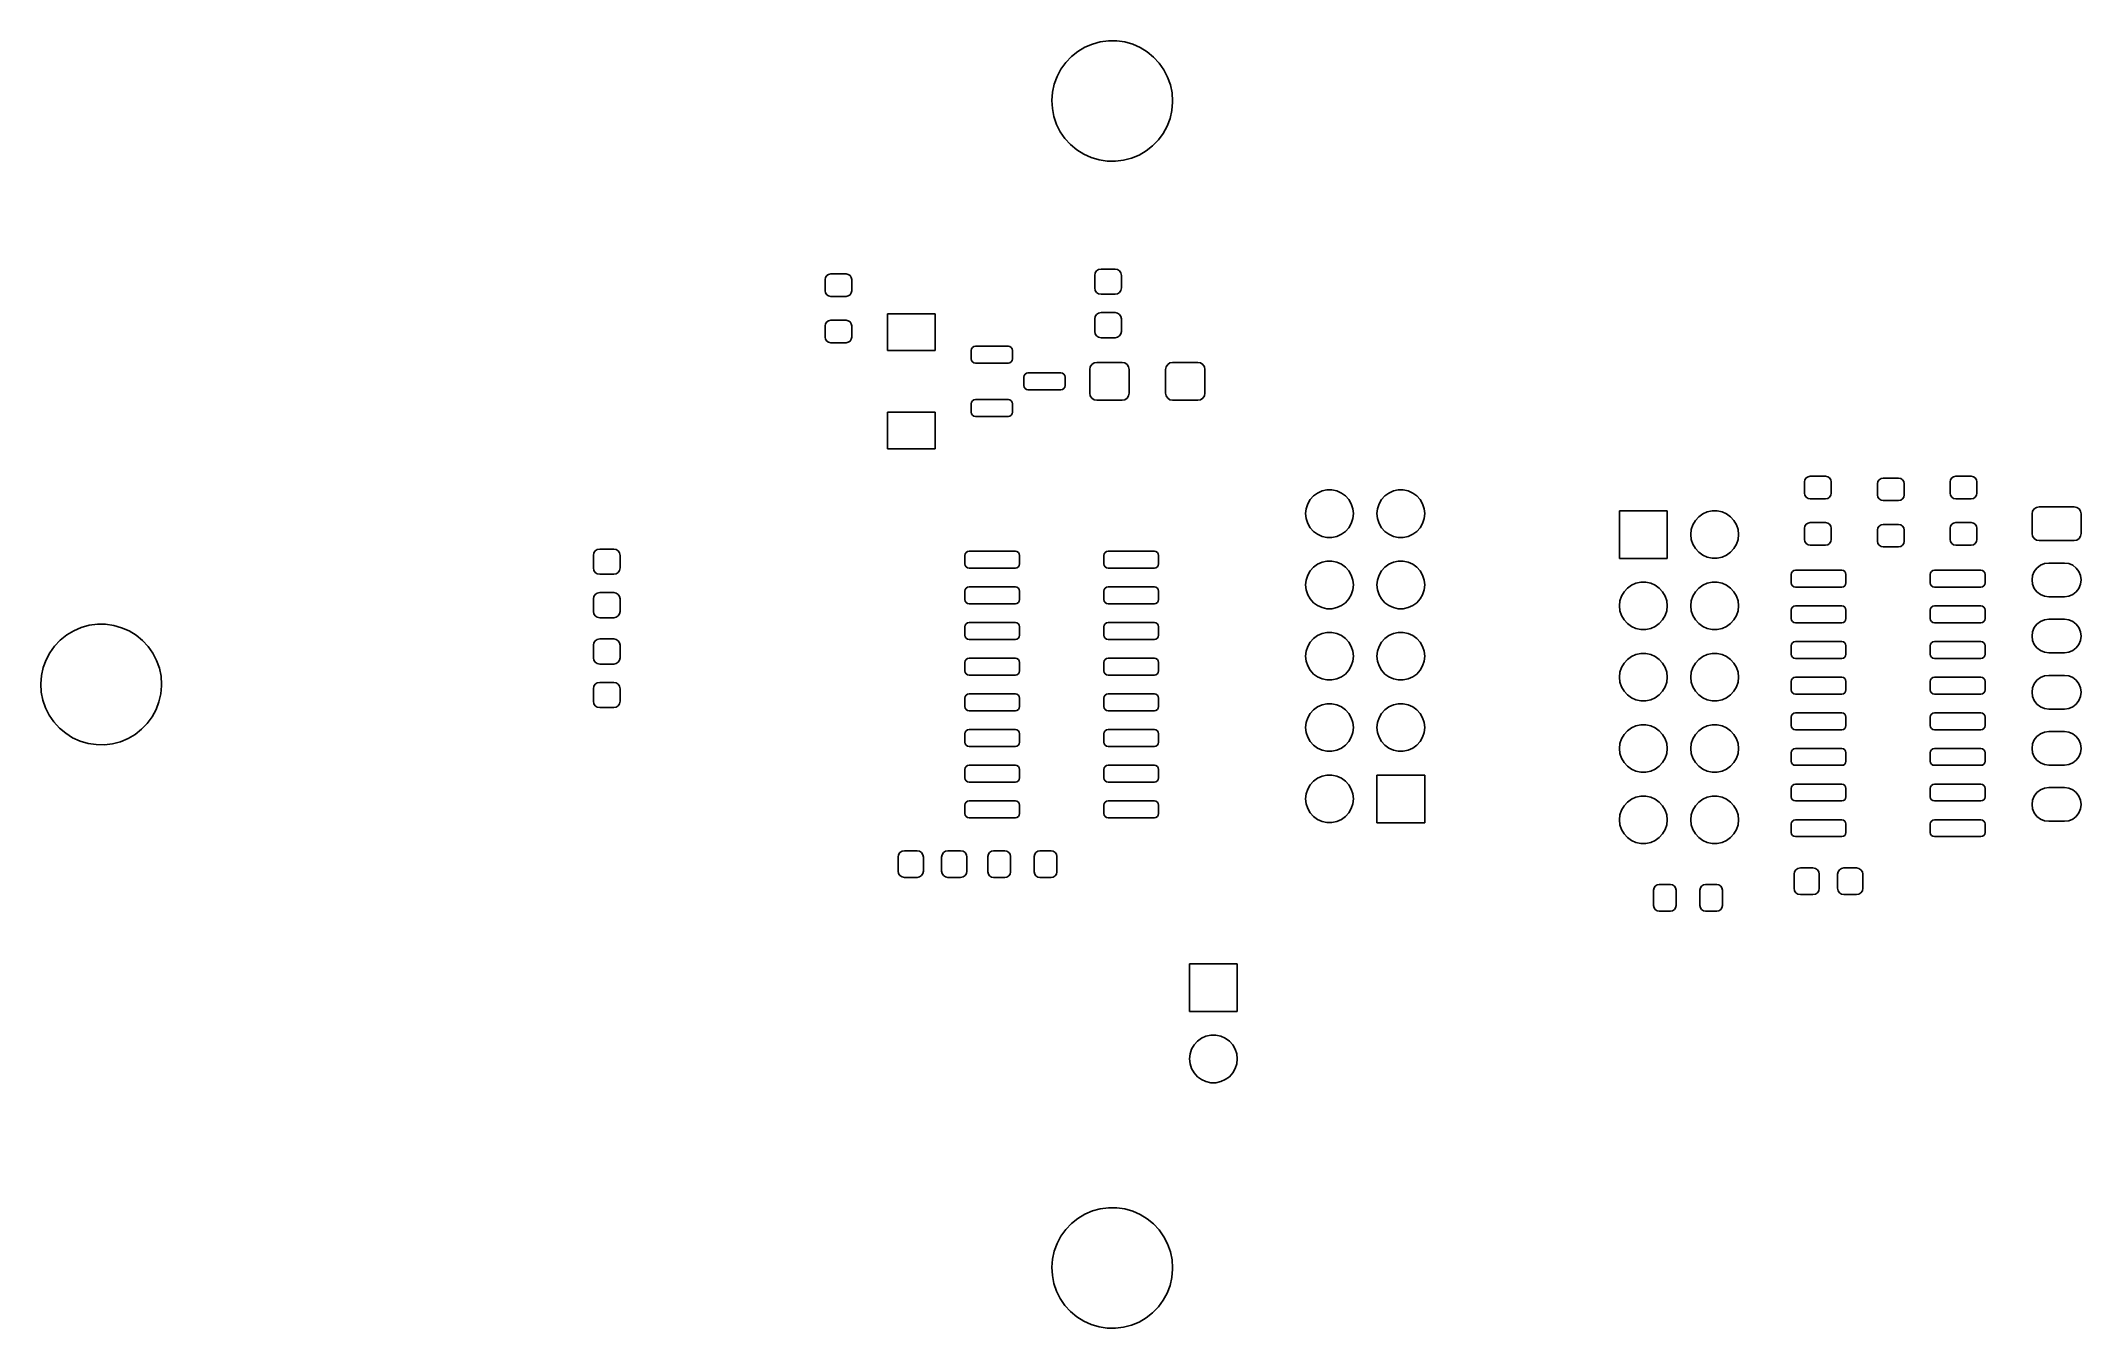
# Model space of a CAD drawing. Extents: x 2.97 to 5.83, y -3.9 to -2.1.
import ezdxf

# ---------------------------------------------------------------- set-up
doc = ezdxf.new("R2010")
doc.units = 0
doc.header["$MEASUREMENT"] = 0
doc.layers.add('BLACK', color=7, linetype='CONTINUOUS')

msp = doc.modelspace()

# ---------------------------------------------------------------- linework, layer by layer
at = {"layer": 'BLACK', "linetype": 'CONTINUOUS'}
for p, q in [((4.41515, -2.1194), (4.42413, -2.1122)), ((4.42413, -2.1122), (4.43401, -2.10629)), ((4.43401, -2.10629), (4.4446, -2.10177)), ((4.4446, -2.10177), (4.45571, -2.09873)), ((4.45571, -2.09873), (4.46713, -2.09723)), ((4.46713, -2.09723), (4.47864, -2.09729)), ((4.47864, -2.09729), (4.49004, -2.09891)), ((4.49004, -2.09891), (4.50111, -2.10207)), ((4.50111, -2.10207), (4.51166, -2.10669)), ((4.51166, -2.10669), (4.52147, -2.11271)), ((4.52147, -2.11271), (4.53038, -2.12)), ((4.39511, -2.14728), (4.4005, -2.1371)), ((4.4005, -2.1371), (4.40722, -2.12775)), ((4.40722, -2.12775), (4.41515, -2.1194)), ((4.53038, -2.12), (4.53822, -2.12844)), ((4.53822, -2.12844), (4.54484, -2.13786)), ((4.54484, -2.13786), (4.55012, -2.14809)), ((4.3878, -2.18082), (4.3887, -2.16934)), ((4.3887, -2.16934), (4.39116, -2.15809)), ((4.39116, -2.15809), (4.39511, -2.14728)), ((4.55012, -2.14809), (4.55397, -2.15895)), ((4.55397, -2.15895), (4.5563, -2.17022)), ((4.5563, -2.17022), (4.55709, -2.18171)), ((4.38846, -2.19232), (4.3878, -2.18082)), ((4.39068, -2.20362), (4.38846, -2.19232)), ((4.55604, -2.19495), (4.55347, -2.20617)), ((4.55707, -2.18348), (4.55604, -2.19495)), ((4.55709, -2.18171), (4.55707, -2.18348)), ((4.39441, -2.21451), (4.39068, -2.20362)), ((4.39958, -2.2248), (4.39441, -2.21451)), ((4.4061, -2.23429), (4.39958, -2.2248)), ((4.54391, -2.22706), (4.53709, -2.23634)), ((4.5494, -2.21694), (4.54391, -2.22706)), ((4.55347, -2.20617), (4.5494, -2.21694)), ((4.41385, -2.2428), (4.4061, -2.23429)), ((4.42269, -2.25019), (4.41385, -2.2428)), ((4.43244, -2.25631), (4.42269, -2.25019)), ((4.44294, -2.26105), (4.43244, -2.25631)), ((4.51008, -2.25753), (4.49944, -2.26193)), ((4.52002, -2.25172), (4.51008, -2.25753)), ((4.52908, -2.24461), (4.52002, -2.25172)), ((4.53709, -2.23634), (4.52908, -2.24461)), ((4.45398, -2.26432), (4.44294, -2.26105)), ((4.46536, -2.26606), (4.45398, -2.26432)), ((4.47687, -2.26624), (4.46536, -2.26606)), ((4.4883, -2.26485), (4.47687, -2.26624)), ((4.49944, -2.26193), (4.4883, -2.26485)), ((4.06988, -2.43209), (4.07048, -2.42907)), ((4.07048, -2.42907), (4.07219, -2.42652)), ((4.07219, -2.42652), (4.07474, -2.42481)), ((4.07474, -2.42481), (4.07776, -2.42421)), ((4.07776, -2.42421), (4.09941, -2.42421)), ((4.09941, -2.42421), (4.10242, -2.42481)), ((4.10242, -2.42481), (4.10498, -2.42652)), ((4.10498, -2.42652), (4.10668, -2.42907)), ((4.10668, -2.42907), (4.10728, -2.43209)), ((4.44783, -2.42618), (4.44851, -2.42279)), ((4.44783, -2.4439), (4.44783, -2.42618)), ((4.44851, -2.42279), (4.45043, -2.41992)), ((4.45043, -2.41992), (4.4533, -2.418)), ((4.4533, -2.418), (4.45669, -2.41732)), ((4.45669, -2.41732), (4.47638, -2.41732)), ((4.47638, -2.41732), (4.47977, -2.418)), ((4.47977, -2.418), (4.48264, -2.41992)), ((4.48264, -2.41992), (4.48456, -2.42279)), ((4.48456, -2.42279), (4.48524, -2.42618)), ((4.48524, -2.42618), (4.48524, -2.4439)), ((4.06988, -2.44783), (4.06988, -2.43209)), ((4.07048, -2.45085), (4.06988, -2.44783)), ((4.07219, -2.4534), (4.07048, -2.45085)), ((4.07474, -2.45511), (4.07219, -2.4534)), ((4.07776, -2.45571), (4.07474, -2.45511)), ((4.09941, -2.45571), (4.07776, -2.45571)), ((4.10242, -2.45511), (4.09941, -2.45571)), ((4.10498, -2.4534), (4.10242, -2.45511)), ((4.10668, -2.45085), (4.10498, -2.4534)), ((4.10728, -2.44783), (4.10668, -2.45085)), ((4.10728, -2.43209), (4.10728, -2.44783)), ((4.44851, -2.44729), (4.44783, -2.4439)), ((4.45043, -2.45016), (4.44851, -2.44729)), ((4.4533, -2.45208), (4.45043, -2.45016)), ((4.45669, -2.45276), (4.4533, -2.45208)), ((4.47638, -2.45276), (4.45669, -2.45276)), ((4.47977, -2.45208), (4.47638, -2.45276)), ((4.48264, -2.45016), (4.47977, -2.45208)), ((4.48456, -2.44729), (4.48264, -2.45016)), ((4.48524, -2.4439), (4.48456, -2.44729)), ((4.15748, -2.5315), (4.15748, -2.48031)), ((4.15748, -2.48031), (4.22441, -2.48031)), ((4.22441, -2.48031), (4.22441, -2.5315)), ((4.44783, -2.4872), (4.44851, -2.48381)), ((4.44783, -2.50492), (4.44783, -2.4872)), ((4.44851, -2.48381), (4.45043, -2.48094)), ((4.45043, -2.48094), (4.4533, -2.47902)), ((4.4533, -2.47902), (4.45669, -2.47835)), ((4.45669, -2.47835), (4.47638, -2.47835)), ((4.47638, -2.47835), (4.47977, -2.47902)), ((4.47977, -2.47902), (4.48264, -2.48094)), ((4.48264, -2.48094), (4.48456, -2.48381)), ((4.48456, -2.48381), (4.48524, -2.4872)), ((4.48524, -2.4872), (4.48524, -2.50492)), ((4.06988, -2.49705), (4.07048, -2.49403)), ((4.06988, -2.5128), (4.06988, -2.49705)), ((4.07048, -2.51581), (4.06988, -2.5128)), ((4.07048, -2.49403), (4.07219, -2.49148)), ((4.07219, -2.51836), (4.07048, -2.51581)), ((4.07219, -2.49148), (4.07474, -2.48977)), ((4.07474, -2.48977), (4.07776, -2.48917)), ((4.07776, -2.48917), (4.09941, -2.48917)), ((4.09941, -2.48917), (4.10242, -2.48977)), ((4.10242, -2.48977), (4.10498, -2.49148)), ((4.10498, -2.49148), (4.10668, -2.49403)), ((4.10668, -2.51581), (4.10498, -2.51836)), ((4.10668, -2.49403), (4.10728, -2.49705)), ((4.10728, -2.5128), (4.10668, -2.51581)), ((4.10728, -2.49705), (4.10728, -2.5128)), ((4.44851, -2.50831), (4.44783, -2.50492)), ((4.45043, -2.51118), (4.44851, -2.50831)), ((4.4533, -2.51311), (4.45043, -2.51118)), ((4.45669, -2.51378), (4.4533, -2.51311)), ((4.47638, -2.51378), (4.45669, -2.51378)), ((4.47977, -2.51311), (4.47638, -2.51378)), ((4.48264, -2.51118), (4.47977, -2.51311)), ((4.48456, -2.50831), (4.48264, -2.51118)), ((4.48524, -2.50492), (4.48456, -2.50831)), ((4.07474, -2.52007), (4.07219, -2.51836)), ((4.07776, -2.52067), (4.07474, -2.52007)), ((4.09941, -2.52067), (4.07776, -2.52067)), ((4.10242, -2.52007), (4.09941, -2.52067)), ((4.10498, -2.51836), (4.10242, -2.52007)), ((4.22441, -2.5315), (4.15748, -2.5315)), ((4.27461, -2.5315), (4.27506, -2.52924)), ((4.27461, -2.54331), (4.27461, -2.5315)), ((4.27506, -2.54557), (4.27461, -2.54331)), ((4.27506, -2.52924), (4.27634, -2.52732)), ((4.27634, -2.54748), (4.27506, -2.54557)), ((4.27634, -2.52732), (4.27825, -2.52604)), ((4.27825, -2.52604), (4.28051, -2.52559)), ((4.28051, -2.52559), (4.32677, -2.52559)), ((4.32677, -2.52559), (4.32903, -2.52604)), ((4.32903, -2.52604), (4.33095, -2.52732)), ((4.33095, -2.52732), (4.33223, -2.52924)), ((4.33223, -2.54557), (4.33095, -2.54748)), ((4.33223, -2.52924), (4.33268, -2.5315)), ((4.33268, -2.54331), (4.33223, -2.54557)), ((4.33268, -2.5315), (4.33268, -2.54331)), ((4.27825, -2.54876), (4.27634, -2.54748)), ((4.28051, -2.54921), (4.27825, -2.54876)), ((4.32677, -2.54921), (4.28051, -2.54921)), ((4.32903, -2.54876), (4.32677, -2.54921)), ((4.33095, -2.54748), (4.32903, -2.54876)), ((4.34843, -2.5689), (4.34887, -2.56664)), ((4.34843, -2.58071), (4.34843, -2.5689)), ((4.34887, -2.56664), (4.35015, -2.56472)), ((4.35015, -2.56472), (4.35207, -2.56344)), ((4.35207, -2.56344), (4.35433, -2.56299)), ((4.35433, -2.56299), (4.40059, -2.56299)), ((4.40059, -2.56299), (4.40285, -2.56344)), ((4.40285, -2.56344), (4.40477, -2.56472)), ((4.40477, -2.56472), (4.40605, -2.56664)), ((4.40605, -2.56664), (4.4065, -2.5689)), ((4.4065, -2.5689), (4.4065, -2.58071)), ((4.44094, -2.55807), (4.44169, -2.5543)), ((4.44094, -2.59154), (4.44094, -2.55807)), ((4.44169, -2.5543), (4.44383, -2.55111)), ((4.44383, -2.55111), (4.44702, -2.54898)), ((4.44702, -2.54898), (4.45079, -2.54823)), ((4.45079, -2.54823), (4.48622, -2.54823)), ((4.48622, -2.54823), (4.48999, -2.54898)), ((4.48999, -2.54898), (4.49318, -2.55111)), ((4.49318, -2.55111), (4.49531, -2.5543)), ((4.49531, -2.5543), (4.49606, -2.55807)), ((4.49606, -2.55807), (4.49606, -2.59154)), ((4.54724, -2.55807), (4.54799, -2.5543)), ((4.54724, -2.59154), (4.54724, -2.55807)), ((4.54799, -2.5543), (4.55013, -2.55111)), ((4.55013, -2.55111), (4.55332, -2.54898)), ((4.55332, -2.54898), (4.55709, -2.54823)), ((4.55709, -2.54823), (4.59252, -2.54823)), ((4.59252, -2.54823), (4.59629, -2.54898)), ((4.59629, -2.54898), (4.59948, -2.55111)), ((4.59948, -2.55111), (4.60161, -2.5543)), ((4.60161, -2.5543), (4.60236, -2.55807)), ((4.60236, -2.55807), (4.60236, -2.59154)), ((4.27506, -2.60404), (4.27634, -2.60212)), ((4.27634, -2.60212), (4.27825, -2.60084)), ((4.27825, -2.60084), (4.28051, -2.60039)), ((4.28051, -2.60039), (4.32677, -2.60039)), ((4.32677, -2.60039), (4.32903, -2.60084)), ((4.32903, -2.60084), (4.33095, -2.60212)), ((4.33095, -2.60212), (4.33223, -2.60404)), ((4.34887, -2.58297), (4.34843, -2.58071)), ((4.35015, -2.58488), (4.34887, -2.58297)), ((4.35207, -2.58616), (4.35015, -2.58488)), ((4.35433, -2.58661), (4.35207, -2.58616)), ((4.40059, -2.58661), (4.35433, -2.58661)), ((4.40285, -2.58616), (4.40059, -2.58661)), ((4.40477, -2.58488), (4.40285, -2.58616)), ((4.40605, -2.58297), (4.40477, -2.58488)), ((4.4065, -2.58071), (4.40605, -2.58297)), ((4.44169, -2.5953), (4.44094, -2.59154)), ((4.44383, -2.5985), (4.44169, -2.5953)), ((4.44702, -2.60063), (4.44383, -2.5985)), ((4.45079, -2.60138), (4.44702, -2.60063)), ((4.48622, -2.60138), (4.45079, -2.60138)), ((4.48999, -2.60063), (4.48622, -2.60138)), ((4.49318, -2.5985), (4.48999, -2.60063)), ((4.49531, -2.5953), (4.49318, -2.5985)), ((4.49606, -2.59154), (4.49531, -2.5953)), ((4.54799, -2.5953), (4.54724, -2.59154)), ((4.55013, -2.5985), (4.54799, -2.5953)), ((4.55332, -2.60063), (4.55013, -2.5985)), ((4.55709, -2.60138), (4.55332, -2.60063)), ((4.59252, -2.60138), (4.55709, -2.60138)), ((4.59629, -2.60063), (4.59252, -2.60138)), ((4.59948, -2.5985), (4.59629, -2.60063)), ((4.60161, -2.5953), (4.59948, -2.5985)), ((4.60236, -2.59154), (4.60161, -2.5953)), ((4.15748, -2.66929), (4.15748, -2.61811)), ((4.15748, -2.61811), (4.22441, -2.61811)), ((4.22441, -2.61811), (4.22441, -2.66929)), ((4.27461, -2.6063), (4.27506, -2.60404)), ((4.27461, -2.61811), (4.27461, -2.6063)), ((4.27506, -2.62037), (4.27461, -2.61811)), ((4.27634, -2.62229), (4.27506, -2.62037)), ((4.27825, -2.62357), (4.27634, -2.62229)), ((4.28051, -2.62402), (4.27825, -2.62357)), ((4.32677, -2.62402), (4.28051, -2.62402)), ((4.32903, -2.62357), (4.32677, -2.62402)), ((4.33095, -2.62229), (4.32903, -2.62357)), ((4.33223, -2.62037), (4.33095, -2.62229)), ((4.33223, -2.60404), (4.33268, -2.6063)), ((4.33268, -2.61811), (4.33223, -2.62037)), ((4.33268, -2.6063), (4.33268, -2.61811)), ((4.22441, -2.66929), (4.15748, -2.66929)), ((5.44291, -2.71594), (5.44351, -2.71293)), ((5.44291, -2.73169), (5.44291, -2.71594)), ((5.44351, -2.71293), (5.44522, -2.71038)), ((5.44522, -2.71038), (5.44777, -2.70867)), ((5.44777, -2.70867), (5.45079, -2.70807)), ((5.45079, -2.70807), (5.47244, -2.70807)), ((5.47244, -2.70807), (5.47545, -2.70867)), ((5.47545, -2.70867), (5.47801, -2.71038)), ((5.47801, -2.71038), (5.47972, -2.71293)), ((5.47972, -2.71293), (5.48031, -2.71594)), ((5.48031, -2.71594), (5.48031, -2.73169)), ((5.54528, -2.7185), (5.54587, -2.71549)), ((5.54587, -2.71549), (5.54758, -2.71294)), ((5.54758, -2.71294), (5.55014, -2.71123)), ((5.55014, -2.71123), (5.55315, -2.71063)), ((5.55315, -2.71063), (5.5748, -2.71063)), ((5.5748, -2.71063), (5.57782, -2.71123)), ((5.57782, -2.71123), (5.58037, -2.71294)), ((5.58037, -2.71294), (5.58208, -2.71549)), ((5.58208, -2.71549), (5.58268, -2.7185)), ((5.64705, -2.71594), (5.64765, -2.71293)), ((5.64705, -2.73169), (5.64705, -2.71594)), ((5.64765, -2.71293), (5.64935, -2.71038)), ((5.64935, -2.71038), (5.65191, -2.70867)), ((5.65191, -2.70867), (5.65492, -2.70807)), ((5.65492, -2.70807), (5.67657, -2.70807)), ((5.67657, -2.70807), (5.67959, -2.70867)), ((5.67959, -2.70867), (5.68214, -2.71038)), ((5.68214, -2.71038), (5.68385, -2.71293)), ((5.68385, -2.71293), (5.68445, -2.71594)), ((5.68445, -2.71594), (5.68445, -2.73169)), ((4.7464, -2.74682), (4.7499, -2.74076)), ((4.7499, -2.74076), (4.75458, -2.73556)), ((4.75458, -2.73556), (4.76024, -2.73145)), ((4.76024, -2.73145), (4.76663, -2.72861)), ((4.76663, -2.72861), (4.77347, -2.72715)), ((4.77347, -2.72715), (4.78047, -2.72715)), ((4.78047, -2.72715), (4.78731, -2.72861)), ((4.78731, -2.72861), (4.7937, -2.73145)), ((4.7937, -2.73145), (4.79936, -2.73556)), ((4.79936, -2.73556), (4.80404, -2.74076)), ((4.80404, -2.74076), (4.80754, -2.74682)), ((4.8464, -2.74682), (4.8499, -2.74076)), ((4.8499, -2.74076), (4.85458, -2.73556)), ((4.85458, -2.73556), (4.86024, -2.73145)), ((4.86024, -2.73145), (4.86663, -2.72861)), ((4.86663, -2.72861), (4.87347, -2.72715)), ((4.87347, -2.72715), (4.88047, -2.72715)), ((4.88047, -2.72715), (4.88731, -2.72861)), ((4.88731, -2.72861), (4.8937, -2.73145)), ((4.8937, -2.73145), (4.89936, -2.73556)), ((4.89936, -2.73556), (4.90404, -2.74076)), ((4.90404, -2.74076), (4.90754, -2.74682)), ((5.44351, -2.73471), (5.44291, -2.73169)), ((5.44522, -2.73726), (5.44351, -2.73471)), ((5.44777, -2.73897), (5.44522, -2.73726)), ((5.45079, -2.73957), (5.44777, -2.73897)), ((5.47244, -2.73957), (5.45079, -2.73957)), ((5.47545, -2.73897), (5.47244, -2.73957)), ((5.47801, -2.73726), (5.47545, -2.73897)), ((5.47972, -2.73471), (5.47801, -2.73726)), ((5.48031, -2.73169), (5.47972, -2.73471)), ((5.54528, -2.73425), (5.54528, -2.7185)), ((5.54587, -2.73727), (5.54528, -2.73425)), ((5.54758, -2.73982), (5.54587, -2.73727)), ((5.55014, -2.74153), (5.54758, -2.73982)), ((5.55315, -2.74213), (5.55014, -2.74153)), ((5.5748, -2.74213), (5.55315, -2.74213)), ((5.57782, -2.74153), (5.5748, -2.74213)), ((5.58037, -2.73982), (5.57782, -2.74153)), ((5.58208, -2.73727), (5.58037, -2.73982)), ((5.58268, -2.73425), (5.58208, -2.73727)), ((5.58268, -2.7185), (5.58268, -2.73425)), ((5.64765, -2.73471), (5.64705, -2.73169)), ((5.64935, -2.73726), (5.64765, -2.73471)), ((5.65191, -2.73897), (5.64935, -2.73726)), ((5.65492, -2.73957), (5.65191, -2.73897)), ((5.67657, -2.73957), (5.65492, -2.73957)), ((5.67959, -2.73897), (5.67657, -2.73957)), ((5.68214, -2.73726), (5.67959, -2.73897)), ((5.68385, -2.73471), (5.68214, -2.73726)), ((5.68445, -2.73169), (5.68385, -2.73471)), ((4.7435, -2.76043), (4.74424, -2.75348)), ((4.74424, -2.76739), (4.7435, -2.76043)), ((4.74424, -2.75348), (4.7464, -2.74682)), ((4.7464, -2.77404), (4.74424, -2.76739)), ((4.7499, -2.7801), (4.7464, -2.77404)), ((4.80754, -2.77404), (4.80404, -2.7801)), ((4.80754, -2.74682), (4.8097, -2.75348)), ((4.8097, -2.76739), (4.80754, -2.77404)), ((4.8097, -2.75348), (4.81043, -2.76043)), ((4.81043, -2.76043), (4.8097, -2.76739)), ((4.8435, -2.76043), (4.84424, -2.75348)), ((4.84424, -2.76739), (4.8435, -2.76043)), ((4.84424, -2.75348), (4.8464, -2.74682)), ((4.8464, -2.77404), (4.84424, -2.76739)), ((4.8499, -2.7801), (4.8464, -2.77404)), ((4.90754, -2.77404), (4.90404, -2.7801)), ((4.90754, -2.74682), (4.9097, -2.75348)), ((4.9097, -2.76739), (4.90754, -2.77404)), ((4.9097, -2.75348), (4.91043, -2.76043)), ((4.91043, -2.76043), (4.9097, -2.76739)), ((5.18346, -2.82323), (5.18346, -2.7563)), ((5.18346, -2.7563), (5.25039, -2.7563)), ((5.25039, -2.7563), (5.25039, -2.82323)), ((5.28636, -2.77615), (5.28986, -2.77009)), ((5.28986, -2.77009), (5.29454, -2.76489)), ((5.29454, -2.76489), (5.3002, -2.76078)), ((5.3002, -2.76078), (5.30659, -2.75794)), ((5.30659, -2.75794), (5.31343, -2.75648)), ((5.31343, -2.75648), (5.32043, -2.75648)), ((5.32043, -2.75648), (5.32727, -2.75794)), ((5.32727, -2.75794), (5.33366, -2.76078)), ((5.33366, -2.76078), (5.33932, -2.76489)), ((5.33932, -2.76489), (5.344, -2.77009)), ((5.344, -2.77009), (5.3475, -2.77615)), ((5.44522, -2.77534), (5.44777, -2.77363)), ((5.44777, -2.77363), (5.45079, -2.77303)), ((5.45079, -2.77303), (5.47244, -2.77303)), ((5.47244, -2.77303), (5.47545, -2.77363)), ((5.47545, -2.77363), (5.47801, -2.77534)), ((5.64935, -2.77534), (5.65191, -2.77363)), ((5.65191, -2.77363), (5.65492, -2.77303)), ((5.65492, -2.77303), (5.67657, -2.77303)), ((5.67657, -2.77303), (5.67959, -2.77363)), ((5.67959, -2.77363), (5.68214, -2.77534)), ((5.76181, -2.76083), (5.76256, -2.75706)), ((5.76181, -2.78839), (5.76181, -2.76083)), ((5.76256, -2.75706), (5.76469, -2.75387)), ((5.76469, -2.75387), (5.76789, -2.75173)), ((5.76789, -2.75173), (5.77165, -2.75098)), ((5.77165, -2.75098), (5.82087, -2.75098)), ((5.82087, -2.75098), (5.82463, -2.75173)), ((5.82463, -2.75173), (5.82783, -2.75387)), ((5.82783, -2.75387), (5.82996, -2.75706)), ((5.82996, -2.75706), (5.83071, -2.76083)), ((5.83071, -2.76083), (5.83071, -2.78839)), ((4.75458, -2.7853), (4.7499, -2.7801)), ((4.76024, -2.78941), (4.75458, -2.7853)), ((4.76663, -2.79226), (4.76024, -2.78941)), ((4.77347, -2.79371), (4.76663, -2.79226)), ((4.78047, -2.79371), (4.77347, -2.79371)), ((4.78731, -2.79226), (4.78047, -2.79371)), ((4.7937, -2.78941), (4.78731, -2.79226)), ((4.79936, -2.7853), (4.7937, -2.78941)), ((4.80404, -2.7801), (4.79936, -2.7853)), ((4.85458, -2.7853), (4.8499, -2.7801)), ((4.86024, -2.78941), (4.85458, -2.7853)), ((4.86663, -2.79226), (4.86024, -2.78941)), ((4.87347, -2.79371), (4.86663, -2.79226)), ((4.88047, -2.79371), (4.87347, -2.79371)), ((4.88731, -2.79226), (4.88047, -2.79371)), ((4.8937, -2.78941), (4.88731, -2.79226)), ((4.89936, -2.7853), (4.8937, -2.78941)), ((4.90404, -2.7801), (4.89936, -2.7853)), ((5.28346, -2.78976), (5.2842, -2.78281)), ((5.2842, -2.79672), (5.28346, -2.78976)), ((5.2842, -2.78281), (5.28636, -2.77615)), ((5.28636, -2.80338), (5.2842, -2.79672)), ((5.3475, -2.77615), (5.34966, -2.78281)), ((5.34966, -2.79672), (5.3475, -2.80338)), ((5.34966, -2.78281), (5.35039, -2.78976)), ((5.35039, -2.78976), (5.34966, -2.79672)), ((5.44291, -2.78091), (5.44351, -2.77789)), ((5.44291, -2.79665), (5.44291, -2.78091)), ((5.44351, -2.79967), (5.44291, -2.79665)), ((5.44351, -2.77789), (5.44522, -2.77534)), ((5.44522, -2.80222), (5.44351, -2.79967)), ((5.44777, -2.80393), (5.44522, -2.80222)), ((5.47801, -2.80222), (5.47545, -2.80393)), ((5.47801, -2.77534), (5.47972, -2.77789)), ((5.47972, -2.79967), (5.47801, -2.80222)), ((5.47972, -2.77789), (5.48031, -2.78091)), ((5.48031, -2.79665), (5.47972, -2.79967)), ((5.48031, -2.78091), (5.48031, -2.79665)), ((5.54528, -2.78346), (5.54587, -2.78045)), ((5.54528, -2.79921), (5.54528, -2.78346)), ((5.54587, -2.80223), (5.54528, -2.79921)), ((5.54587, -2.78045), (5.54758, -2.7779)), ((5.54758, -2.80478), (5.54587, -2.80223)), ((5.54758, -2.7779), (5.55014, -2.77619)), ((5.55014, -2.77619), (5.55315, -2.77559)), ((5.55315, -2.77559), (5.5748, -2.77559)), ((5.5748, -2.77559), (5.57782, -2.77619)), ((5.57782, -2.77619), (5.58037, -2.7779)), ((5.58037, -2.7779), (5.58208, -2.78045)), ((5.58208, -2.80223), (5.58037, -2.80478)), ((5.58208, -2.78045), (5.58268, -2.78346)), ((5.58268, -2.79921), (5.58208, -2.80223)), ((5.58268, -2.78346), (5.58268, -2.79921)), ((5.64705, -2.78091), (5.64765, -2.77789)), ((5.64705, -2.79665), (5.64705, -2.78091)), ((5.64765, -2.79967), (5.64705, -2.79665)), ((5.64765, -2.77789), (5.64935, -2.77534)), ((5.64935, -2.80222), (5.64765, -2.79967)), ((5.65191, -2.80393), (5.64935, -2.80222)), ((5.68214, -2.80222), (5.67959, -2.80393)), ((5.68214, -2.77534), (5.68385, -2.77789)), ((5.68385, -2.79967), (5.68214, -2.80222)), ((5.68385, -2.77789), (5.68445, -2.78091)), ((5.68445, -2.79665), (5.68385, -2.79967)), ((5.68445, -2.78091), (5.68445, -2.79665)), ((5.76256, -2.79215), (5.76181, -2.78839)), ((5.76469, -2.79535), (5.76256, -2.79215)), ((5.76789, -2.79748), (5.76469, -2.79535)), ((5.77165, -2.79823), (5.76789, -2.79748)), ((5.82087, -2.79823), (5.77165, -2.79823)), ((5.82463, -2.79748), (5.82087, -2.79823)), ((5.82783, -2.79535), (5.82463, -2.79748)), ((5.82996, -2.79215), (5.82783, -2.79535)), ((5.83071, -2.78839), (5.82996, -2.79215)), ((3.74508, -2.8189), (3.74575, -2.81551)), ((3.74508, -2.83661), (3.74508, -2.8189)), ((3.74575, -2.81551), (3.74767, -2.81263)), ((3.74767, -2.81263), (3.75055, -2.81071)), ((3.75055, -2.81071), (3.75394, -2.81004)), ((3.75394, -2.81004), (3.77362, -2.81004)), ((3.77362, -2.81004), (3.77701, -2.81071)), ((3.77701, -2.81071), (3.77989, -2.81263)), ((3.77989, -2.81263), (3.78181, -2.81551)), ((3.78181, -2.81551), (3.78248, -2.8189)), ((3.78248, -2.8189), (3.78248, -2.83661)), ((4.26575, -2.81909), (4.2662, -2.81683)), ((4.26575, -2.83091), (4.26575, -2.81909)), ((4.2662, -2.83317), (4.26575, -2.83091)), ((4.2662, -2.81683), (4.26748, -2.81492)), ((4.26748, -2.81492), (4.26939, -2.81364)), ((4.26939, -2.81364), (4.27165, -2.81319)), ((4.27165, -2.81319), (4.33661, -2.81319)), ((4.33661, -2.81319), (4.33887, -2.81364)), ((4.33887, -2.81364), (4.34079, -2.81492)), ((4.34079, -2.81492), (4.34207, -2.81683)), ((4.34207, -2.81683), (4.34252, -2.81909)), ((4.34252, -2.83091), (4.34207, -2.83317)), ((4.34252, -2.81909), (4.34252, -2.83091)), ((4.46063, -2.81909), (4.46108, -2.81683)), ((4.46063, -2.83091), (4.46063, -2.81909)), ((4.46108, -2.83317), (4.46063, -2.83091)), ((4.46108, -2.81683), (4.46236, -2.81492)), ((4.46236, -2.81492), (4.46428, -2.81364)), ((4.46428, -2.81364), (4.46654, -2.81319)), ((4.46654, -2.81319), (4.5315, -2.81319)), ((4.5315, -2.81319), (4.53376, -2.81364)), ((4.53376, -2.81364), (4.53567, -2.81492)), ((4.53567, -2.81492), (4.53695, -2.81683)), ((4.53695, -2.81683), (4.5374, -2.81909)), ((4.5374, -2.83091), (4.53695, -2.83317)), ((4.5374, -2.81909), (4.5374, -2.83091)), ((4.75458, -2.83556), (4.76024, -2.83145)), ((4.76024, -2.83145), (4.76663, -2.82861)), ((4.76663, -2.82861), (4.77347, -2.82715)), ((4.77347, -2.82715), (4.78047, -2.82715)), ((4.78047, -2.82715), (4.78731, -2.82861)), ((4.78731, -2.82861), (4.7937, -2.83145)), ((4.7937, -2.83145), (4.79936, -2.83556)), ((4.85458, -2.83556), (4.86024, -2.83145)), ((4.86024, -2.83145), (4.86663, -2.82861)), ((4.86663, -2.82861), (4.87347, -2.82715)), ((4.87347, -2.82715), (4.88047, -2.82715)), ((4.88047, -2.82715), (4.88731, -2.82861)), ((4.88731, -2.82861), (4.8937, -2.83145)), ((4.8937, -2.83145), (4.89936, -2.83556)), ((5.25039, -2.82323), (5.18346, -2.82323)), ((5.28986, -2.80943), (5.28636, -2.80338)), ((5.29454, -2.81463), (5.28986, -2.80943)), ((5.3002, -2.81874), (5.29454, -2.81463)), ((5.30659, -2.82159), (5.3002, -2.81874)), ((5.31343, -2.82305), (5.30659, -2.82159)), ((5.32043, -2.82305), (5.31343, -2.82305)), ((5.32727, -2.82159), (5.32043, -2.82305)), ((5.33366, -2.81874), (5.32727, -2.82159)), ((5.33932, -2.81463), (5.33366, -2.81874)), ((5.344, -2.80943), (5.33932, -2.81463)), ((5.3475, -2.80338), (5.344, -2.80943)), ((5.45079, -2.80453), (5.44777, -2.80393)), ((5.47244, -2.80453), (5.45079, -2.80453)), ((5.47545, -2.80393), (5.47244, -2.80453)), ((5.55014, -2.80649), (5.54758, -2.80478)), ((5.55315, -2.80709), (5.55014, -2.80649)), ((5.5748, -2.80709), (5.55315, -2.80709)), ((5.57782, -2.80649), (5.5748, -2.80709)), ((5.58037, -2.80478), (5.57782, -2.80649)), ((5.65492, -2.80453), (5.65191, -2.80393)), ((5.67657, -2.80453), (5.65492, -2.80453)), ((5.67959, -2.80393), (5.67657, -2.80453)), ((5.77362, -2.83289), (5.77932, -2.83053)), ((5.77932, -2.83053), (5.78543, -2.82972)), ((5.78543, -2.82972), (5.80709, -2.82972)), ((5.80709, -2.82972), (5.8132, -2.83053)), ((5.8132, -2.83053), (5.8189, -2.83289)), ((3.74575, -2.84), (3.74508, -2.83661)), ((3.74767, -2.84288), (3.74575, -2.84)), ((3.75055, -2.8448), (3.74767, -2.84288)), ((3.75394, -2.84547), (3.75055, -2.8448)), ((3.77362, -2.84547), (3.75394, -2.84547)), ((3.77701, -2.8448), (3.77362, -2.84547)), ((3.77989, -2.84288), (3.77701, -2.8448)), ((3.78181, -2.84), (3.77989, -2.84288)), ((3.78248, -2.83661), (3.78181, -2.84)), ((4.26748, -2.83508), (4.2662, -2.83317)), ((4.26939, -2.83636), (4.26748, -2.83508)), ((4.27165, -2.83681), (4.26939, -2.83636)), ((4.33661, -2.83681), (4.27165, -2.83681)), ((4.33887, -2.83636), (4.33661, -2.83681)), ((4.34079, -2.83508), (4.33887, -2.83636)), ((4.34207, -2.83317), (4.34079, -2.83508)), ((4.46236, -2.83508), (4.46108, -2.83317)), ((4.46428, -2.83636), (4.46236, -2.83508)), ((4.46654, -2.83681), (4.46428, -2.83636)), ((4.5315, -2.83681), (4.46654, -2.83681)), ((4.53376, -2.83636), (4.5315, -2.83681)), ((4.53567, -2.83508), (4.53376, -2.83636)), ((4.53695, -2.83317), (4.53567, -2.83508)), ((4.7435, -2.86043), (4.74424, -2.85348)), ((4.74424, -2.85348), (4.7464, -2.84682)), ((4.7464, -2.84682), (4.7499, -2.84076)), ((4.7499, -2.84076), (4.75458, -2.83556)), ((4.79936, -2.83556), (4.80404, -2.84076)), ((4.80404, -2.84076), (4.80754, -2.84682)), ((4.80754, -2.84682), (4.8097, -2.85348)), ((4.8097, -2.85348), (4.81043, -2.86043)), ((4.8435, -2.86043), (4.84424, -2.85348)), ((4.84424, -2.85348), (4.8464, -2.84682)), ((4.8464, -2.84682), (4.8499, -2.84076)), ((4.8499, -2.84076), (4.85458, -2.83556)), ((4.89936, -2.83556), (4.90404, -2.84076)), ((4.90404, -2.84076), (4.90754, -2.84682)), ((4.90754, -2.84682), (4.9097, -2.85348)), ((4.9097, -2.85348), (4.91043, -2.86043)), ((5.2002, -2.86078), (5.20659, -2.85794)), ((5.20659, -2.85794), (5.21343, -2.85648)), ((5.21343, -2.85648), (5.22043, -2.85648)), ((5.22043, -2.85648), (5.22727, -2.85794)), ((5.22727, -2.85794), (5.23366, -2.86078)), ((5.3002, -2.86078), (5.30659, -2.85794)), ((5.30659, -2.85794), (5.31343, -2.85648)), ((5.31343, -2.85648), (5.32043, -2.85648)), ((5.32043, -2.85648), (5.32727, -2.85794)), ((5.32727, -2.85794), (5.33366, -2.86078)), ((5.42421, -2.84567), (5.42466, -2.84341)), ((5.42421, -2.85748), (5.42421, -2.84567)), ((5.42466, -2.85974), (5.42421, -2.85748)), ((5.42466, -2.84341), (5.42594, -2.84149)), ((5.42594, -2.86166), (5.42466, -2.85974)), ((5.42594, -2.84149), (5.42786, -2.84021)), ((5.42786, -2.84021), (5.43012, -2.83976)), ((5.43012, -2.83976), (5.49508, -2.83976)), ((5.49508, -2.83976), (5.49734, -2.84021)), ((5.49734, -2.84021), (5.49925, -2.84149)), ((5.49925, -2.84149), (5.50053, -2.84341)), ((5.50053, -2.85974), (5.49925, -2.86166)), ((5.50053, -2.84341), (5.50098, -2.84567)), ((5.50098, -2.85748), (5.50053, -2.85974)), ((5.50098, -2.84567), (5.50098, -2.85748)), ((5.61909, -2.84567), (5.61954, -2.84341)), ((5.61909, -2.85748), (5.61909, -2.84567)), ((5.61954, -2.85974), (5.61909, -2.85748)), ((5.61954, -2.84341), (5.62082, -2.84149)), ((5.62082, -2.86166), (5.61954, -2.85974)), ((5.62082, -2.84149), (5.62274, -2.84021)), ((5.62274, -2.84021), (5.625, -2.83976)), ((5.625, -2.83976), (5.68996, -2.83976)), ((5.68996, -2.83976), (5.69222, -2.84021)), ((5.69222, -2.84021), (5.69414, -2.84149)), ((5.69414, -2.84149), (5.69542, -2.84341)), ((5.69542, -2.85974), (5.69414, -2.86166)), ((5.69542, -2.84341), (5.69587, -2.84567)), ((5.69587, -2.85748), (5.69542, -2.85974)), ((5.69587, -2.84567), (5.69587, -2.85748)), ((5.76181, -2.85335), (5.76262, -2.84723)), ((5.76262, -2.85946), (5.76181, -2.85335)), ((5.76262, -2.84723), (5.76498, -2.84154)), ((5.76498, -2.86516), (5.76262, -2.85946)), ((5.76498, -2.84154), (5.76873, -2.83664)), ((5.76873, -2.83664), (5.77362, -2.83289)), ((5.8189, -2.83289), (5.82379, -2.83664)), ((5.82379, -2.83664), (5.82754, -2.84154)), ((5.82754, -2.84154), (5.8299, -2.84723)), ((5.8299, -2.85946), (5.82754, -2.86516)), ((5.8299, -2.84723), (5.83071, -2.85335)), ((5.83071, -2.85335), (5.8299, -2.85946)), ((3.74508, -2.87992), (3.74575, -2.87653)), ((3.74508, -2.89764), (3.74508, -2.87992)), ((3.74575, -2.87653), (3.74767, -2.87366)), ((3.74767, -2.87366), (3.75055, -2.87174)), ((3.75055, -2.87174), (3.75394, -2.87106)), ((3.75394, -2.87106), (3.77362, -2.87106)), ((3.77362, -2.87106), (3.77701, -2.87174)), ((3.77701, -2.87174), (3.77989, -2.87366)), ((3.77989, -2.87366), (3.78181, -2.87653)), ((3.78181, -2.87653), (3.78248, -2.87992)), ((3.78248, -2.87992), (3.78248, -2.89764)), ((4.26575, -2.86909), (4.2662, -2.86683)), ((4.26575, -2.88091), (4.26575, -2.86909)), ((4.2662, -2.88317), (4.26575, -2.88091)), ((4.2662, -2.86683), (4.26748, -2.86492)), ((4.26748, -2.88508), (4.2662, -2.88317)), ((4.26748, -2.86492), (4.26939, -2.86364)), ((4.26939, -2.88636), (4.26748, -2.88508)), ((4.26939, -2.86364), (4.27165, -2.86319)), ((4.27165, -2.88681), (4.26939, -2.88636)), ((4.27165, -2.86319), (4.33661, -2.86319)), ((4.33661, -2.88681), (4.27165, -2.88681)), ((4.33661, -2.86319), (4.33887, -2.86364)), ((4.33887, -2.88636), (4.33661, -2.88681)), ((4.33887, -2.86364), (4.34079, -2.86492)), ((4.34079, -2.88508), (4.33887, -2.88636)), ((4.34079, -2.86492), (4.34207, -2.86683)), ((4.34207, -2.88317), (4.34079, -2.88508)), ((4.34207, -2.86683), (4.34252, -2.86909)), ((4.34252, -2.88091), (4.34207, -2.88317)), ((4.34252, -2.86909), (4.34252, -2.88091)), ((4.46063, -2.86909), (4.46108, -2.86683)), ((4.46063, -2.88091), (4.46063, -2.86909)), ((4.46108, -2.88317), (4.46063, -2.88091)), ((4.46108, -2.86683), (4.46236, -2.86492)), ((4.46236, -2.88508), (4.46108, -2.88317)), ((4.46236, -2.86492), (4.46428, -2.86364)), ((4.46428, -2.88636), (4.46236, -2.88508)), ((4.46428, -2.86364), (4.46654, -2.86319)), ((4.46654, -2.88681), (4.46428, -2.88636)), ((4.46654, -2.86319), (4.5315, -2.86319)), ((4.5315, -2.88681), (4.46654, -2.88681)), ((4.5315, -2.86319), (4.53376, -2.86364)), ((4.53376, -2.88636), (4.5315, -2.88681)), ((4.53376, -2.86364), (4.53567, -2.86492)), ((4.53567, -2.88508), (4.53376, -2.88636)), ((4.53567, -2.86492), (4.53695, -2.86683)), ((4.53695, -2.88317), (4.53567, -2.88508)), ((4.53695, -2.86683), (4.5374, -2.86909)), ((4.5374, -2.88091), (4.53695, -2.88317)), ((4.5374, -2.86909), (4.5374, -2.88091)), ((4.74424, -2.86739), (4.7435, -2.86043)), ((4.7464, -2.87404), (4.74424, -2.86739)), ((4.7499, -2.8801), (4.7464, -2.87404)), ((4.75458, -2.8853), (4.7499, -2.8801)), ((4.76024, -2.88941), (4.75458, -2.8853)), ((4.79936, -2.8853), (4.7937, -2.88941)), ((4.80404, -2.8801), (4.79936, -2.8853)), ((4.80754, -2.87404), (4.80404, -2.8801)), ((4.8097, -2.86739), (4.80754, -2.87404)), ((4.81043, -2.86043), (4.8097, -2.86739)), ((4.84424, -2.86739), (4.8435, -2.86043)), ((4.8464, -2.87404), (4.84424, -2.86739)), ((4.8499, -2.8801), (4.8464, -2.87404)), ((4.85458, -2.8853), (4.8499, -2.8801)), ((4.86024, -2.88941), (4.85458, -2.8853)), ((4.89936, -2.8853), (4.8937, -2.88941)), ((4.90404, -2.8801), (4.89936, -2.8853)), ((4.90754, -2.87404), (4.90404, -2.8801)), ((4.9097, -2.86739), (4.90754, -2.87404)), ((4.91043, -2.86043), (4.9097, -2.86739)), ((5.18346, -2.88976), (5.1842, -2.88281)), ((5.1842, -2.88281), (5.18636, -2.87615)), ((5.18636, -2.87615), (5.18986, -2.87009)), ((5.18986, -2.87009), (5.19454, -2.86489)), ((5.19454, -2.86489), (5.2002, -2.86078)), ((5.23366, -2.86078), (5.23932, -2.86489)), ((5.23932, -2.86489), (5.244, -2.87009)), ((5.244, -2.87009), (5.2475, -2.87615)), ((5.2475, -2.87615), (5.24966, -2.88281)), ((5.24966, -2.88281), (5.25039, -2.88976)), ((5.28346, -2.88976), (5.2842, -2.88281)), ((5.2842, -2.88281), (5.28636, -2.87615)), ((5.28636, -2.87615), (5.28986, -2.87009)), ((5.28986, -2.87009), (5.29454, -2.86489)), ((5.29454, -2.86489), (5.3002, -2.86078)), ((5.33366, -2.86078), (5.33932, -2.86489)), ((5.33932, -2.86489), (5.344, -2.87009)), ((5.344, -2.87009), (5.3475, -2.87615)), ((5.3475, -2.87615), (5.34966, -2.88281)), ((5.34966, -2.88281), (5.35039, -2.88976)), ((5.42786, -2.86294), (5.42594, -2.86166)), ((5.43012, -2.86339), (5.42786, -2.86294)), ((5.49508, -2.86339), (5.43012, -2.86339)), ((5.49734, -2.86294), (5.49508, -2.86339)), ((5.49925, -2.86166), (5.49734, -2.86294)), ((5.62274, -2.86294), (5.62082, -2.86166)), ((5.625, -2.86339), (5.62274, -2.86294)), ((5.68996, -2.86339), (5.625, -2.86339)), ((5.69222, -2.86294), (5.68996, -2.86339)), ((5.69414, -2.86166), (5.69222, -2.86294)), ((5.76873, -2.87005), (5.76498, -2.86516)), ((5.77362, -2.8738), (5.76873, -2.87005)), ((5.77932, -2.87616), (5.77362, -2.8738)), ((5.78543, -2.87697), (5.77932, -2.87616)), ((5.80709, -2.87697), (5.78543, -2.87697)), ((5.8132, -2.87616), (5.80709, -2.87697)), ((5.8189, -2.8738), (5.8132, -2.87616)), ((5.82379, -2.87005), (5.8189, -2.8738)), ((5.82754, -2.86516), (5.82379, -2.87005)), ((3.02728, -2.92006), (3.03839, -2.91702)), ((3.03839, -2.91702), (3.0498, -2.91552)), ((3.0498, -2.91552), (3.06132, -2.91558)), ((3.06132, -2.91558), (3.07272, -2.9172)), ((3.07272, -2.9172), (3.08379, -2.92036)), ((3.74575, -2.90103), (3.74508, -2.89764)), ((3.74767, -2.9039), (3.74575, -2.90103)), ((3.75055, -2.90582), (3.74767, -2.9039)), ((3.75394, -2.9065), (3.75055, -2.90582)), ((3.77362, -2.9065), (3.75394, -2.9065)), ((3.77701, -2.90582), (3.77362, -2.9065)), ((3.77989, -2.9039), (3.77701, -2.90582)), ((3.78181, -2.90103), (3.77989, -2.9039)), ((3.78248, -2.89764), (3.78181, -2.90103)), ((4.26575, -2.91909), (4.2662, -2.91683)), ((4.2662, -2.91683), (4.26748, -2.91492)), ((4.26748, -2.91492), (4.26939, -2.91364)), ((4.26939, -2.91364), (4.27165, -2.91319)), ((4.27165, -2.91319), (4.33661, -2.91319)), ((4.33661, -2.91319), (4.33887, -2.91364)), ((4.33887, -2.91364), (4.34079, -2.91492)), ((4.34079, -2.91492), (4.34207, -2.91683)), ((4.34207, -2.91683), (4.34252, -2.91909)), ((4.46063, -2.91909), (4.46108, -2.91683)), ((4.46108, -2.91683), (4.46236, -2.91492)), ((4.46236, -2.91492), (4.46428, -2.91364)), ((4.46428, -2.91364), (4.46654, -2.91319)), ((4.46654, -2.91319), (4.5315, -2.91319)), ((4.5315, -2.91319), (4.53376, -2.91364)), ((4.53376, -2.91364), (4.53567, -2.91492)), ((4.53567, -2.91492), (4.53695, -2.91683)), ((4.53695, -2.91683), (4.5374, -2.91909)), ((4.76663, -2.89226), (4.76024, -2.88941)), ((4.77347, -2.89371), (4.76663, -2.89226)), ((4.78047, -2.89371), (4.77347, -2.89371)), ((4.78731, -2.89226), (4.78047, -2.89371)), ((4.7937, -2.88941), (4.78731, -2.89226)), ((4.86663, -2.89226), (4.86024, -2.88941)), ((4.87347, -2.89371), (4.86663, -2.89226)), ((4.88047, -2.89371), (4.87347, -2.89371)), ((4.88731, -2.89226), (4.88047, -2.89371)), ((4.8937, -2.88941), (4.88731, -2.89226)), ((5.1842, -2.89672), (5.18346, -2.88976)), ((5.18636, -2.90338), (5.1842, -2.89672)), ((5.18986, -2.90943), (5.18636, -2.90338)), ((5.19454, -2.91463), (5.18986, -2.90943)), ((5.2002, -2.91874), (5.19454, -2.91463)), ((5.23932, -2.91463), (5.23366, -2.91874)), ((5.244, -2.90943), (5.23932, -2.91463)), ((5.2475, -2.90338), (5.244, -2.90943)), ((5.24966, -2.89672), (5.2475, -2.90338)), ((5.25039, -2.88976), (5.24966, -2.89672)), ((5.2842, -2.89672), (5.28346, -2.88976)), ((5.28636, -2.90338), (5.2842, -2.89672)), ((5.28986, -2.90943), (5.28636, -2.90338)), ((5.29454, -2.91463), (5.28986, -2.90943)), ((5.3002, -2.91874), (5.29454, -2.91463)), ((5.33932, -2.91463), (5.33366, -2.91874)), ((5.344, -2.90943), (5.33932, -2.91463)), ((5.3475, -2.90338), (5.344, -2.90943)), ((5.34966, -2.89672), (5.3475, -2.90338)), ((5.35039, -2.88976), (5.34966, -2.89672)), ((5.42421, -2.89567), (5.42466, -2.89341)), ((5.42421, -2.90748), (5.42421, -2.89567)), ((5.42466, -2.90974), (5.42421, -2.90748)), ((5.42466, -2.89341), (5.42594, -2.89149)), ((5.42594, -2.91166), (5.42466, -2.90974)), ((5.42594, -2.89149), (5.42786, -2.89021)), ((5.42786, -2.91294), (5.42594, -2.91166)), ((5.42786, -2.89021), (5.43012, -2.88976)), ((5.43012, -2.91339), (5.42786, -2.91294)), ((5.43012, -2.88976), (5.49508, -2.88976)), ((5.49508, -2.91339), (5.43012, -2.91339)), ((5.49508, -2.88976), (5.49734, -2.89021)), ((5.49734, -2.91294), (5.49508, -2.91339)), ((5.49734, -2.89021), (5.49925, -2.89149)), ((5.49925, -2.91166), (5.49734, -2.91294)), ((5.49925, -2.89149), (5.50053, -2.89341)), ((5.50053, -2.90974), (5.49925, -2.91166)), ((5.50053, -2.89341), (5.50098, -2.89567)), ((5.50098, -2.90748), (5.50053, -2.90974)), ((5.50098, -2.89567), (5.50098, -2.90748)), ((5.61909, -2.89567), (5.61954, -2.89341)), ((5.61909, -2.90748), (5.61909, -2.89567)), ((5.61954, -2.90974), (5.61909, -2.90748)), ((5.61954, -2.89341), (5.62082, -2.89149)), ((5.62082, -2.91166), (5.61954, -2.90974)), ((5.62082, -2.89149), (5.62274, -2.89021)), ((5.62274, -2.91294), (5.62082, -2.91166)), ((5.62274, -2.89021), (5.625, -2.88976)), ((5.625, -2.91339), (5.62274, -2.91294)), ((5.625, -2.88976), (5.68996, -2.88976)), ((5.68996, -2.91339), (5.625, -2.91339)), ((5.68996, -2.88976), (5.69222, -2.89021)), ((5.69222, -2.91294), (5.68996, -2.91339)), ((5.69222, -2.89021), (5.69414, -2.89149)), ((5.69414, -2.91166), (5.69222, -2.91294)), ((5.69414, -2.89149), (5.69542, -2.89341)), ((5.69542, -2.90974), (5.69414, -2.91166)), ((5.69542, -2.89341), (5.69587, -2.89567)), ((5.69587, -2.90748), (5.69542, -2.90974)), ((5.69587, -2.89567), (5.69587, -2.90748)), ((5.76498, -2.92028), (5.76873, -2.91538)), ((5.76873, -2.91538), (5.77362, -2.91163)), ((5.77362, -2.91163), (5.77932, -2.90927)), ((5.77932, -2.90927), (5.78543, -2.90846)), ((5.78543, -2.90846), (5.80709, -2.90846)), ((5.80709, -2.90846), (5.8132, -2.90927)), ((5.8132, -2.90927), (5.8189, -2.91163)), ((5.8189, -2.91163), (5.82379, -2.91538)), ((5.82379, -2.91538), (5.82754, -2.92028)), ((2.9899, -2.94604), (2.99782, -2.93769)), ((2.99782, -2.93769), (3.00681, -2.93049)), ((3.00681, -2.93049), (3.01669, -2.92458)), ((3.01669, -2.92458), (3.02728, -2.92006)), ((3.08379, -2.92036), (3.09433, -2.92499)), ((3.09433, -2.92499), (3.10415, -2.931)), ((3.10415, -2.931), (3.11306, -2.9383)), ((3.11306, -2.9383), (3.1209, -2.94673)), ((3.74508, -2.94488), (3.74575, -2.94149)), ((3.74508, -2.9626), (3.74508, -2.94488)), ((3.74575, -2.94149), (3.74767, -2.93862)), ((3.74767, -2.93862), (3.75055, -2.9367)), ((3.75055, -2.9367), (3.75394, -2.93602)), ((3.75394, -2.93602), (3.77362, -2.93602)), ((3.77362, -2.93602), (3.77701, -2.9367)), ((3.77701, -2.9367), (3.77989, -2.93862)), ((3.77989, -2.93862), (3.78181, -2.94149)), ((3.78181, -2.94149), (3.78248, -2.94488)), ((3.78248, -2.94488), (3.78248, -2.9626)), ((4.26575, -2.93091), (4.26575, -2.91909)), ((4.2662, -2.93317), (4.26575, -2.93091)), ((4.26748, -2.93508), (4.2662, -2.93317)), ((4.26939, -2.93636), (4.26748, -2.93508)), ((4.27165, -2.93681), (4.26939, -2.93636)), ((4.33661, -2.93681), (4.27165, -2.93681)), ((4.33887, -2.93636), (4.33661, -2.93681)), ((4.34079, -2.93508), (4.33887, -2.93636)), ((4.34207, -2.93317), (4.34079, -2.93508)), ((4.34252, -2.93091), (4.34207, -2.93317)), ((4.34252, -2.91909), (4.34252, -2.93091)), ((4.46063, -2.93091), (4.46063, -2.91909)), ((4.46108, -2.93317), (4.46063, -2.93091)), ((4.46236, -2.93508), (4.46108, -2.93317)), ((4.46428, -2.93636), (4.46236, -2.93508)), ((4.46654, -2.93681), (4.46428, -2.93636)), ((4.5315, -2.93681), (4.46654, -2.93681)), ((4.53376, -2.93636), (4.5315, -2.93681)), ((4.53567, -2.93508), (4.53376, -2.93636)), ((4.53695, -2.93317), (4.53567, -2.93508)), ((4.5374, -2.93091), (4.53695, -2.93317)), ((4.5374, -2.91909), (4.5374, -2.93091)), ((4.7464, -2.94682), (4.7499, -2.94076)), ((4.7499, -2.94076), (4.75458, -2.93556)), ((4.75458, -2.93556), (4.76024, -2.93145)), ((4.76024, -2.93145), (4.76663, -2.92861)), ((4.76663, -2.92861), (4.77347, -2.92715)), ((4.77347, -2.92715), (4.78047, -2.92715)), ((4.78047, -2.92715), (4.78731, -2.92861)), ((4.78731, -2.92861), (4.7937, -2.93145)), ((4.7937, -2.93145), (4.79936, -2.93556)), ((4.79936, -2.93556), (4.80404, -2.94076)), ((4.80404, -2.94076), (4.80754, -2.94682)), ((4.8464, -2.94682), (4.8499, -2.94076)), ((4.8499, -2.94076), (4.85458, -2.93556)), ((4.85458, -2.93556), (4.86024, -2.93145)), ((4.86024, -2.93145), (4.86663, -2.92861)), ((4.86663, -2.92861), (4.87347, -2.92715)), ((4.87347, -2.92715), (4.88047, -2.92715)), ((4.88047, -2.92715), (4.88731, -2.92861)), ((4.88731, -2.92861), (4.8937, -2.93145)), ((4.8937, -2.93145), (4.89936, -2.93556)), ((4.89936, -2.93556), (4.90404, -2.94076)), ((4.90404, -2.94076), (4.90754, -2.94682)), ((5.20659, -2.92159), (5.2002, -2.91874)), ((5.21343, -2.92305), (5.20659, -2.92159)), ((5.22043, -2.92305), (5.21343, -2.92305)), ((5.22727, -2.92159), (5.22043, -2.92305)), ((5.23366, -2.91874), (5.22727, -2.92159)), ((5.30659, -2.92159), (5.3002, -2.91874)), ((5.31343, -2.92305), (5.30659, -2.92159)), ((5.32043, -2.92305), (5.31343, -2.92305)), ((5.32727, -2.92159), (5.32043, -2.92305)), ((5.33366, -2.91874), (5.32727, -2.92159)), ((5.42421, -2.94567), (5.42466, -2.94341)), ((5.42421, -2.95748), (5.42421, -2.94567)), ((5.42466, -2.94341), (5.42594, -2.94149)), ((5.42594, -2.94149), (5.42786, -2.94021)), ((5.42786, -2.94021), (5.43012, -2.93976)), ((5.43012, -2.93976), (5.49508, -2.93976)), ((5.49508, -2.93976), (5.49734, -2.94021)), ((5.49734, -2.94021), (5.49925, -2.94149)), ((5.49925, -2.94149), (5.50053, -2.94341)), ((5.50053, -2.94341), (5.50098, -2.94567)), ((5.50098, -2.94567), (5.50098, -2.95748)), ((5.61909, -2.94567), (5.61954, -2.94341)), ((5.61909, -2.95748), (5.61909, -2.94567)), ((5.61954, -2.94341), (5.62082, -2.94149)), ((5.62082, -2.94149), (5.62274, -2.94021)), ((5.62274, -2.94021), (5.625, -2.93976)), ((5.625, -2.93976), (5.68996, -2.93976)), ((5.68996, -2.93976), (5.69222, -2.94021)), ((5.69222, -2.94021), (5.69414, -2.94149)), ((5.69414, -2.94149), (5.69542, -2.94341)), ((5.69542, -2.94341), (5.69587, -2.94567)), ((5.69587, -2.94567), (5.69587, -2.95748)), ((5.76181, -2.93209), (5.76262, -2.92597)), ((5.76262, -2.9382), (5.76181, -2.93209)), ((5.76262, -2.92597), (5.76498, -2.92028)), ((5.76498, -2.9439), (5.76262, -2.9382)), ((5.76873, -2.94879), (5.76498, -2.9439)), ((5.82754, -2.9439), (5.82379, -2.94879)), ((5.82754, -2.92028), (5.8299, -2.92597)), ((5.8299, -2.9382), (5.82754, -2.9439)), ((5.8299, -2.92597), (5.83071, -2.93209)), ((5.83071, -2.93209), (5.8299, -2.9382)), ((2.97383, -2.97638), (2.97779, -2.96557)), ((2.97779, -2.96557), (2.98318, -2.9554)), ((2.98318, -2.9554), (2.9899, -2.94604)), ((3.1209, -2.94673), (3.12752, -2.95615)), ((3.12752, -2.95615), (3.1328, -2.96638)), ((3.1328, -2.96638), (3.13665, -2.97724)), ((3.74575, -2.96599), (3.74508, -2.9626)), ((3.74767, -2.96886), (3.74575, -2.96599)), ((3.75055, -2.97078), (3.74767, -2.96886)), ((3.75394, -2.97146), (3.75055, -2.97078)), ((3.77362, -2.97146), (3.75394, -2.97146)), ((3.77701, -2.97078), (3.77362, -2.97146)), ((3.77989, -2.96886), (3.77701, -2.97078)), ((3.78181, -2.96599), (3.77989, -2.96886)), ((3.78248, -2.9626), (3.78181, -2.96599)), ((4.26575, -2.96909), (4.2662, -2.96683)), ((4.26575, -2.98091), (4.26575, -2.96909)), ((4.2662, -2.96683), (4.26748, -2.96492)), ((4.26748, -2.96492), (4.26939, -2.96364)), ((4.26939, -2.96364), (4.27165, -2.96319)), ((4.27165, -2.96319), (4.33661, -2.96319)), ((4.33661, -2.96319), (4.33887, -2.96364)), ((4.33887, -2.96364), (4.34079, -2.96492)), ((4.34079, -2.96492), (4.34207, -2.96683)), ((4.34207, -2.96683), (4.34252, -2.96909)), ((4.34252, -2.96909), (4.34252, -2.98091)), ((4.46063, -2.96909), (4.46108, -2.96683)), ((4.46063, -2.98091), (4.46063, -2.96909)), ((4.46108, -2.96683), (4.46236, -2.96492)), ((4.46236, -2.96492), (4.46428, -2.96364)), ((4.46428, -2.96364), (4.46654, -2.96319)), ((4.46654, -2.96319), (4.5315, -2.96319)), ((4.5315, -2.96319), (4.53376, -2.96364)), ((4.53376, -2.96364), (4.53567, -2.96492)), ((4.53567, -2.96492), (4.53695, -2.96683)), ((4.53695, -2.96683), (4.5374, -2.96909)), ((4.5374, -2.96909), (4.5374, -2.98091)), ((4.7435, -2.96043), (4.74424, -2.95348)), ((4.74424, -2.96739), (4.7435, -2.96043)), ((4.74424, -2.95348), (4.7464, -2.94682)), ((4.7464, -2.97404), (4.74424, -2.96739)), ((4.7499, -2.9801), (4.7464, -2.97404)), ((4.80754, -2.97404), (4.80404, -2.9801)), ((4.80754, -2.94682), (4.8097, -2.95348)), ((4.8097, -2.96739), (4.80754, -2.97404)), ((4.8097, -2.95348), (4.81043, -2.96043)), ((4.81043, -2.96043), (4.8097, -2.96739)), ((4.8435, -2.96043), (4.84424, -2.95348)), ((4.84424, -2.96739), (4.8435, -2.96043)), ((4.84424, -2.95348), (4.8464, -2.94682)), ((4.8464, -2.97404), (4.84424, -2.96739)), ((4.8499, -2.9801), (4.8464, -2.97404)), ((4.90754, -2.97404), (4.90404, -2.9801)), ((4.90754, -2.94682), (4.9097, -2.95348)), ((4.9097, -2.96739), (4.90754, -2.97404)), ((4.9097, -2.95348), (4.91043, -2.96043)), ((4.91043, -2.96043), (4.9097, -2.96739)), ((5.18636, -2.97615), (5.18986, -2.97009)), ((5.18986, -2.97009), (5.19454, -2.96489)), ((5.19454, -2.96489), (5.2002, -2.96078)), ((5.2002, -2.96078), (5.20659, -2.95794)), ((5.20659, -2.95794), (5.21343, -2.95648)), ((5.21343, -2.95648), (5.22043, -2.95648)), ((5.22043, -2.95648), (5.22727, -2.95794)), ((5.22727, -2.95794), (5.23366, -2.96078)), ((5.23366, -2.96078), (5.23932, -2.96489)), ((5.23932, -2.96489), (5.244, -2.97009)), ((5.244, -2.97009), (5.2475, -2.97615)), ((5.28636, -2.97615), (5.28986, -2.97009)), ((5.28986, -2.97009), (5.29454, -2.96489)), ((5.29454, -2.96489), (5.3002, -2.96078)), ((5.3002, -2.96078), (5.30659, -2.95794)), ((5.30659, -2.95794), (5.31343, -2.95648)), ((5.31343, -2.95648), (5.32043, -2.95648)), ((5.32043, -2.95648), (5.32727, -2.95794)), ((5.32727, -2.95794), (5.33366, -2.96078)), ((5.33366, -2.96078), (5.33932, -2.96489)), ((5.33932, -2.96489), (5.344, -2.97009)), ((5.344, -2.97009), (5.3475, -2.97615)), ((5.42466, -2.95974), (5.42421, -2.95748)), ((5.42594, -2.96166), (5.42466, -2.95974)), ((5.42786, -2.96294), (5.42594, -2.96166)), ((5.43012, -2.96339), (5.42786, -2.96294)), ((5.49508, -2.96339), (5.43012, -2.96339)), ((5.49734, -2.96294), (5.49508, -2.96339)), ((5.49925, -2.96166), (5.49734, -2.96294)), ((5.50053, -2.95974), (5.49925, -2.96166)), ((5.50098, -2.95748), (5.50053, -2.95974)), ((5.61954, -2.95974), (5.61909, -2.95748)), ((5.62082, -2.96166), (5.61954, -2.95974)), ((5.62274, -2.96294), (5.62082, -2.96166)), ((5.625, -2.96339), (5.62274, -2.96294)), ((5.68996, -2.96339), (5.625, -2.96339)), ((5.69222, -2.96294), (5.68996, -2.96339)), ((5.69414, -2.96166), (5.69222, -2.96294)), ((5.69542, -2.95974), (5.69414, -2.96166)), ((5.69587, -2.95748), (5.69542, -2.95974)), ((5.77362, -2.95254), (5.76873, -2.94879)), ((5.77932, -2.9549), (5.77362, -2.95254)), ((5.78543, -2.95571), (5.77932, -2.9549)), ((5.80709, -2.95571), (5.78543, -2.95571)), ((5.8132, -2.9549), (5.80709, -2.95571)), ((5.8189, -2.95254), (5.8132, -2.9549)), ((5.82379, -2.94879), (5.8189, -2.95254)), ((2.97048, -2.99911), (2.97138, -2.98763)), ((2.97114, -3.01061), (2.97048, -2.99911)), ((2.97138, -2.98763), (2.97383, -2.97638)), ((3.13665, -2.97724), (3.13898, -2.98851)), ((3.13975, -3.00177), (3.13872, -3.01324)), ((3.13898, -2.98851), (3.13976, -3)), ((3.13976, -3), (3.13975, -3.00177)), ((3.74508, -3.00591), (3.74575, -3.00252)), ((3.74575, -3.00252), (3.74767, -2.99964)), ((3.74767, -2.99964), (3.75055, -2.99772)), ((3.75055, -2.99772), (3.75394, -2.99705)), ((3.75394, -2.99705), (3.77362, -2.99705)), ((3.77362, -2.99705), (3.77701, -2.99772)), ((3.77701, -2.99772), (3.77989, -2.99964)), ((3.77989, -2.99964), (3.78181, -3.00252)), ((3.78181, -3.00252), (3.78248, -3.00591)), ((4.2662, -2.98317), (4.26575, -2.98091)), ((4.26748, -2.98508), (4.2662, -2.98317)), ((4.26939, -2.98636), (4.26748, -2.98508)), ((4.27165, -2.98681), (4.26939, -2.98636)), ((4.33661, -2.98681), (4.27165, -2.98681)), ((4.33887, -2.98636), (4.33661, -2.98681)), ((4.34079, -2.98508), (4.33887, -2.98636)), ((4.34207, -2.98317), (4.34079, -2.98508)), ((4.34252, -2.98091), (4.34207, -2.98317)), ((4.46108, -2.98317), (4.46063, -2.98091)), ((4.46236, -2.98508), (4.46108, -2.98317)), ((4.46428, -2.98636), (4.46236, -2.98508)), ((4.46654, -2.98681), (4.46428, -2.98636)), ((4.5315, -2.98681), (4.46654, -2.98681)), ((4.53376, -2.98636), (4.5315, -2.98681)), ((4.53567, -2.98508), (4.53376, -2.98636)), ((4.53695, -2.98317), (4.53567, -2.98508)), ((4.5374, -2.98091), (4.53695, -2.98317)), ((4.75458, -2.9853), (4.7499, -2.9801)), ((4.76024, -2.98941), (4.75458, -2.9853)), ((4.76663, -2.99226), (4.76024, -2.98941)), ((4.77347, -2.99371), (4.76663, -2.99226)), ((4.78047, -2.99371), (4.77347, -2.99371)), ((4.78731, -2.99226), (4.78047, -2.99371)), ((4.7937, -2.98941), (4.78731, -2.99226)), ((4.79936, -2.9853), (4.7937, -2.98941)), ((4.80404, -2.9801), (4.79936, -2.9853)), ((4.85458, -2.9853), (4.8499, -2.9801)), ((4.86024, -2.98941), (4.85458, -2.9853)), ((4.86663, -2.99226), (4.86024, -2.98941)), ((4.87347, -2.99371), (4.86663, -2.99226)), ((4.88047, -2.99371), (4.87347, -2.99371)), ((4.88731, -2.99226), (4.88047, -2.99371)), ((4.8937, -2.98941), (4.88731, -2.99226)), ((4.89936, -2.9853), (4.8937, -2.98941)), ((4.90404, -2.9801), (4.89936, -2.9853)), ((5.18346, -2.98976), (5.1842, -2.98281)), ((5.1842, -2.99672), (5.18346, -2.98976)), ((5.1842, -2.98281), (5.18636, -2.97615)), ((5.18636, -3.00338), (5.1842, -2.99672)), ((5.2475, -2.97615), (5.24966, -2.98281)), ((5.24966, -2.99672), (5.2475, -3.00338)), ((5.24966, -2.98281), (5.25039, -2.98976)), ((5.25039, -2.98976), (5.24966, -2.99672)), ((5.28346, -2.98976), (5.2842, -2.98281)), ((5.2842, -2.99672), (5.28346, -2.98976)), ((5.2842, -2.98281), (5.28636, -2.97615)), ((5.28636, -3.00338), (5.2842, -2.99672)), ((5.3475, -2.97615), (5.34966, -2.98281)), ((5.34966, -2.99672), (5.3475, -3.00338)), ((5.34966, -2.98281), (5.35039, -2.98976)), ((5.35039, -2.98976), (5.34966, -2.99672)), ((5.42421, -2.99567), (5.42466, -2.99341)), ((5.42421, -3.00748), (5.42421, -2.99567)), ((5.42466, -2.99341), (5.42594, -2.99149)), ((5.42594, -2.99149), (5.42786, -2.99021)), ((5.42786, -2.99021), (5.43012, -2.98976)), ((5.43012, -2.98976), (5.49508, -2.98976)), ((5.49508, -2.98976), (5.49734, -2.99021)), ((5.49734, -2.99021), (5.49925, -2.99149)), ((5.49925, -2.99149), (5.50053, -2.99341)), ((5.50053, -2.99341), (5.50098, -2.99567)), ((5.50098, -2.99567), (5.50098, -3.00748)), ((5.61909, -2.99567), (5.61954, -2.99341)), ((5.61909, -3.00748), (5.61909, -2.99567)), ((5.61954, -2.99341), (5.62082, -2.99149)), ((5.62082, -2.99149), (5.62274, -2.99021)), ((5.62274, -2.99021), (5.625, -2.98976)), ((5.625, -2.98976), (5.68996, -2.98976)), ((5.68996, -2.98976), (5.69222, -2.99021)), ((5.69222, -2.99021), (5.69414, -2.99149)), ((5.69414, -2.99149), (5.69542, -2.99341)), ((5.69542, -2.99341), (5.69587, -2.99567)), ((5.69587, -2.99567), (5.69587, -3.00748)), ((5.76262, -3.00471), (5.76498, -2.99902)), ((5.76498, -2.99902), (5.76873, -2.99412)), ((5.76873, -2.99412), (5.77362, -2.99037)), ((5.77362, -2.99037), (5.77932, -2.98801)), ((5.77932, -2.98801), (5.78543, -2.9872)), ((5.78543, -2.9872), (5.80709, -2.9872)), ((5.80709, -2.9872), (5.8132, -2.98801)), ((5.8132, -2.98801), (5.8189, -2.99037)), ((5.8189, -2.99037), (5.82379, -2.99412)), ((5.82379, -2.99412), (5.82754, -2.99902)), ((5.82754, -2.99902), (5.8299, -3.00471)), ((2.97336, -3.02191), (2.97114, -3.01061)), ((2.97709, -3.0328), (2.97336, -3.02191)), ((3.13615, -3.02447), (3.13208, -3.03524)), ((3.13872, -3.01324), (3.13615, -3.02447)), ((3.74508, -3.02362), (3.74508, -3.00591)), ((3.74575, -3.02701), (3.74508, -3.02362)), ((3.74767, -3.02989), (3.74575, -3.02701)), ((3.75055, -3.03181), (3.74767, -3.02989)), ((3.75394, -3.03248), (3.75055, -3.03181)), ((3.77701, -3.03181), (3.77362, -3.03248)), ((3.77989, -3.02989), (3.77701, -3.03181)), ((3.78181, -3.02701), (3.77989, -3.02989)), ((3.78248, -3.02362), (3.78181, -3.02701)), ((3.78248, -3.00591), (3.78248, -3.02362)), ((4.26575, -3.01909), (4.2662, -3.01683)), ((4.26575, -3.03091), (4.26575, -3.01909)), ((4.2662, -3.03317), (4.26575, -3.03091)), ((4.2662, -3.01683), (4.26748, -3.01492)), ((4.26748, -3.01492), (4.26939, -3.01364)), ((4.26939, -3.01364), (4.27165, -3.01319)), ((4.27165, -3.01319), (4.33661, -3.01319)), ((4.33661, -3.01319), (4.33887, -3.01364)), ((4.33887, -3.01364), (4.34079, -3.01492)), ((4.34079, -3.01492), (4.34207, -3.01683)), ((4.34207, -3.01683), (4.34252, -3.01909)), ((4.34252, -3.03091), (4.34207, -3.03317)), ((4.34252, -3.01909), (4.34252, -3.03091)), ((4.46063, -3.01909), (4.46108, -3.01683)), ((4.46063, -3.03091), (4.46063, -3.01909)), ((4.46108, -3.03317), (4.46063, -3.03091)), ((4.46108, -3.01683), (4.46236, -3.01492)), ((4.46236, -3.01492), (4.46428, -3.01364)), ((4.46428, -3.01364), (4.46654, -3.01319)), ((4.46654, -3.01319), (4.5315, -3.01319)), ((4.5315, -3.01319), (4.53376, -3.01364)), ((4.53376, -3.01364), (4.53567, -3.01492)), ((4.53567, -3.01492), (4.53695, -3.01683)), ((4.53695, -3.01683), (4.5374, -3.01909)), ((4.5374, -3.03091), (4.53695, -3.03317)), ((4.5374, -3.01909), (4.5374, -3.03091)), ((4.75458, -3.03556), (4.76024, -3.03145)), ((4.76024, -3.03145), (4.76663, -3.02861)), ((4.76663, -3.02861), (4.77347, -3.02715)), ((4.77347, -3.02715), (4.78047, -3.02715)), ((4.78047, -3.02715), (4.78731, -3.02861)), ((4.78731, -3.02861), (4.7937, -3.03145)), ((4.7937, -3.03145), (4.79936, -3.03556)), ((4.85458, -3.03556), (4.86024, -3.03145)), ((4.86024, -3.03145), (4.86663, -3.02861)), ((4.86663, -3.02861), (4.87347, -3.02715)), ((4.87347, -3.02715), (4.88047, -3.02715)), ((4.88047, -3.02715), (4.88731, -3.02861)), ((4.88731, -3.02861), (4.8937, -3.03145)), ((4.8937, -3.03145), (4.89936, -3.03556)), ((5.18986, -3.00943), (5.18636, -3.00338)), ((5.19454, -3.01463), (5.18986, -3.00943)), ((5.2002, -3.01874), (5.19454, -3.01463)), ((5.20659, -3.02159), (5.2002, -3.01874)), ((5.21343, -3.02305), (5.20659, -3.02159)), ((5.22043, -3.02305), (5.21343, -3.02305)), ((5.22727, -3.02159), (5.22043, -3.02305)), ((5.23366, -3.01874), (5.22727, -3.02159)), ((5.23932, -3.01463), (5.23366, -3.01874)), ((5.244, -3.00943), (5.23932, -3.01463)), ((5.2475, -3.00338), (5.244, -3.00943)), ((5.28986, -3.00943), (5.28636, -3.00338)), ((5.29454, -3.01463), (5.28986, -3.00943)), ((5.3002, -3.01874), (5.29454, -3.01463)), ((5.30659, -3.02159), (5.3002, -3.01874)), ((5.31343, -3.02305), (5.30659, -3.02159)), ((5.32043, -3.02305), (5.31343, -3.02305)), ((5.32727, -3.02159), (5.32043, -3.02305)), ((5.33366, -3.01874), (5.32727, -3.02159)), ((5.33932, -3.01463), (5.33366, -3.01874)), ((5.344, -3.00943), (5.33932, -3.01463)), ((5.3475, -3.00338), (5.344, -3.00943)), ((5.42466, -3.00974), (5.42421, -3.00748)), ((5.42594, -3.01166), (5.42466, -3.00974)), ((5.42786, -3.01294), (5.42594, -3.01166)), ((5.43012, -3.01339), (5.42786, -3.01294)), ((5.49508, -3.01339), (5.43012, -3.01339)), ((5.49734, -3.01294), (5.49508, -3.01339)), ((5.49925, -3.01166), (5.49734, -3.01294)), ((5.50053, -3.00974), (5.49925, -3.01166)), ((5.50098, -3.00748), (5.50053, -3.00974)), ((5.61954, -3.00974), (5.61909, -3.00748)), ((5.62082, -3.01166), (5.61954, -3.00974)), ((5.62274, -3.01294), (5.62082, -3.01166)), ((5.625, -3.01339), (5.62274, -3.01294)), ((5.68996, -3.01339), (5.625, -3.01339)), ((5.69222, -3.01294), (5.68996, -3.01339)), ((5.69414, -3.01166), (5.69222, -3.01294)), ((5.69542, -3.00974), (5.69414, -3.01166)), ((5.69587, -3.00748), (5.69542, -3.00974)), ((5.76181, -3.01083), (5.76262, -3.00471)), ((5.76262, -3.01694), (5.76181, -3.01083)), ((5.76498, -3.02264), (5.76262, -3.01694)), ((5.76873, -3.02753), (5.76498, -3.02264)), ((5.77362, -3.03128), (5.76873, -3.02753)), ((5.77932, -3.03364), (5.77362, -3.03128)), ((5.8189, -3.03128), (5.8132, -3.03364)), ((5.82379, -3.02753), (5.8189, -3.03128)), ((5.82754, -3.02264), (5.82379, -3.02753)), ((5.8299, -3.01694), (5.82754, -3.02264)), ((5.8299, -3.00471), (5.83071, -3.01083)), ((5.83071, -3.01083), (5.8299, -3.01694)), ((2.98226, -3.04309), (2.97709, -3.0328)), ((2.98878, -3.05258), (2.98226, -3.04309)), ((2.99653, -3.06109), (2.98878, -3.05258)), ((3.11977, -3.05464), (3.11176, -3.0629)), ((3.12659, -3.04536), (3.11977, -3.05464)), ((3.13208, -3.03524), (3.12659, -3.04536)), ((3.77362, -3.03248), (3.75394, -3.03248)), ((4.26748, -3.03508), (4.2662, -3.03317)), ((4.26939, -3.03636), (4.26748, -3.03508)), ((4.27165, -3.03681), (4.26939, -3.03636)), ((4.33661, -3.03681), (4.27165, -3.03681)), ((4.33887, -3.03636), (4.33661, -3.03681)), ((4.34079, -3.03508), (4.33887, -3.03636)), ((4.34207, -3.03317), (4.34079, -3.03508)), ((4.46236, -3.03508), (4.46108, -3.03317)), ((4.46428, -3.03636), (4.46236, -3.03508)), ((4.46654, -3.03681), (4.46428, -3.03636)), ((4.5315, -3.03681), (4.46654, -3.03681)), ((4.53376, -3.03636), (4.5315, -3.03681)), ((4.53567, -3.03508), (4.53376, -3.03636)), ((4.53695, -3.03317), (4.53567, -3.03508)), ((4.7435, -3.06043), (4.74424, -3.05348)), ((4.74424, -3.06739), (4.7435, -3.06043)), ((4.74424, -3.05348), (4.7464, -3.04682)), ((4.7464, -3.04682), (4.7499, -3.04076)), ((4.7499, -3.04076), (4.75458, -3.03556)), ((4.79936, -3.03556), (4.80404, -3.04076)), ((4.80404, -3.04076), (4.80754, -3.04682)), ((4.80754, -3.04682), (4.8097, -3.05348)), ((4.8097, -3.05348), (4.81043, -3.06043)), ((4.81043, -3.06043), (4.8097, -3.06739)), ((4.8435, -3.06043), (4.84424, -3.05348)), ((4.84424, -3.06739), (4.8435, -3.06043)), ((4.84424, -3.05348), (4.8464, -3.04682)), ((4.8464, -3.04682), (4.8499, -3.04076)), ((4.8499, -3.04076), (4.85458, -3.03556)), ((4.89936, -3.03556), (4.90404, -3.04076)), ((4.90404, -3.04076), (4.90754, -3.04682)), ((4.90754, -3.04682), (4.9097, -3.05348)), ((4.9097, -3.05348), (4.91043, -3.06043)), ((4.91043, -3.06043), (4.9097, -3.06739)), ((5.2002, -3.06078), (5.20659, -3.05794)), ((5.20659, -3.05794), (5.21343, -3.05648)), ((5.21343, -3.05648), (5.22043, -3.05648)), ((5.22043, -3.05648), (5.22727, -3.05794)), ((5.22727, -3.05794), (5.23366, -3.06078)), ((5.3002, -3.06078), (5.30659, -3.05794)), ((5.30659, -3.05794), (5.31343, -3.05648)), ((5.31343, -3.05648), (5.32043, -3.05648)), ((5.32043, -3.05648), (5.32727, -3.05794)), ((5.32727, -3.05794), (5.33366, -3.06078)), ((5.42421, -3.04567), (5.42466, -3.04341)), ((5.42421, -3.05748), (5.42421, -3.04567)), ((5.42466, -3.05974), (5.42421, -3.05748)), ((5.42466, -3.04341), (5.42594, -3.04149)), ((5.42594, -3.06166), (5.42466, -3.05974)), ((5.42594, -3.04149), (5.42786, -3.04021)), ((5.42786, -3.04021), (5.43012, -3.03976)), ((5.43012, -3.03976), (5.49508, -3.03976)), ((5.49508, -3.03976), (5.49734, -3.04021)), ((5.49734, -3.04021), (5.49925, -3.04149)), ((5.49925, -3.04149), (5.50053, -3.04341)), ((5.50053, -3.05974), (5.49925, -3.06166)), ((5.50053, -3.04341), (5.50098, -3.04567)), ((5.50098, -3.05748), (5.50053, -3.05974)), ((5.50098, -3.04567), (5.50098, -3.05748)), ((5.61909, -3.04567), (5.61954, -3.04341)), ((5.61909, -3.05748), (5.61909, -3.04567)), ((5.61954, -3.05974), (5.61909, -3.05748)), ((5.61954, -3.04341), (5.62082, -3.04149)), ((5.62082, -3.06166), (5.61954, -3.05974)), ((5.62082, -3.04149), (5.62274, -3.04021)), ((5.62274, -3.04021), (5.625, -3.03976)), ((5.625, -3.03976), (5.68996, -3.03976)), ((5.68996, -3.03976), (5.69222, -3.04021)), ((5.69222, -3.04021), (5.69414, -3.04149)), ((5.69414, -3.04149), (5.69542, -3.04341)), ((5.69542, -3.05974), (5.69414, -3.06166)), ((5.69542, -3.04341), (5.69587, -3.04567)), ((5.69587, -3.05748), (5.69542, -3.05974)), ((5.69587, -3.04567), (5.69587, -3.05748)), ((5.78543, -3.03445), (5.77932, -3.03364)), ((5.80709, -3.03445), (5.78543, -3.03445)), ((5.8132, -3.03364), (5.80709, -3.03445)), ((3.00536, -3.06848), (2.99653, -3.06109)), ((3.01512, -3.0746), (3.00536, -3.06848)), ((3.02561, -3.07934), (3.01512, -3.0746)), ((3.03665, -3.08261), (3.02561, -3.07934)), ((3.04804, -3.08435), (3.03665, -3.08261)), ((3.05955, -3.08453), (3.04804, -3.08435)), ((3.07098, -3.08315), (3.05955, -3.08453)), ((3.08212, -3.08022), (3.07098, -3.08315)), ((3.09275, -3.07582), (3.08212, -3.08022)), ((3.1027, -3.07001), (3.09275, -3.07582)), ((3.11176, -3.0629), (3.1027, -3.07001)), ((4.26575, -3.06909), (4.2662, -3.06683)), ((4.26575, -3.08091), (4.26575, -3.06909)), ((4.2662, -3.08317), (4.26575, -3.08091)), ((4.2662, -3.06683), (4.26748, -3.06492)), ((4.26748, -3.08508), (4.2662, -3.08317)), ((4.26748, -3.06492), (4.26939, -3.06364)), ((4.26939, -3.08636), (4.26748, -3.08508)), ((4.26939, -3.06364), (4.27165, -3.06319)), ((4.27165, -3.08681), (4.26939, -3.08636)), ((4.27165, -3.06319), (4.33661, -3.06319)), ((4.33661, -3.08681), (4.27165, -3.08681)), ((4.33661, -3.06319), (4.33887, -3.06364)), ((4.33887, -3.08636), (4.33661, -3.08681)), ((4.33887, -3.06364), (4.34079, -3.06492)), ((4.34079, -3.08508), (4.33887, -3.08636)), ((4.34079, -3.06492), (4.34207, -3.06683)), ((4.34207, -3.08317), (4.34079, -3.08508)), ((4.34207, -3.06683), (4.34252, -3.06909)), ((4.34252, -3.08091), (4.34207, -3.08317)), ((4.34252, -3.06909), (4.34252, -3.08091)), ((4.46063, -3.06909), (4.46108, -3.06683)), ((4.46063, -3.08091), (4.46063, -3.06909)), ((4.46108, -3.08317), (4.46063, -3.08091)), ((4.46108, -3.06683), (4.46236, -3.06492)), ((4.46236, -3.08508), (4.46108, -3.08317)), ((4.46236, -3.06492), (4.46428, -3.06364)), ((4.46428, -3.08636), (4.46236, -3.08508)), ((4.46428, -3.06364), (4.46654, -3.06319)), ((4.46654, -3.08681), (4.46428, -3.08636)), ((4.46654, -3.06319), (4.5315, -3.06319)), ((4.5315, -3.08681), (4.46654, -3.08681)), ((4.5315, -3.06319), (4.53376, -3.06364)), ((4.53376, -3.08636), (4.5315, -3.08681)), ((4.53376, -3.06364), (4.53567, -3.06492)), ((4.53567, -3.08508), (4.53376, -3.08636)), ((4.53567, -3.06492), (4.53695, -3.06683)), ((4.53695, -3.08317), (4.53567, -3.08508)), ((4.53695, -3.06683), (4.5374, -3.06909)), ((4.5374, -3.08091), (4.53695, -3.08317)), ((4.5374, -3.06909), (4.5374, -3.08091)), ((4.7464, -3.07404), (4.74424, -3.06739)), ((4.7499, -3.0801), (4.7464, -3.07404)), ((4.75458, -3.0853), (4.7499, -3.0801)), ((4.76024, -3.08941), (4.75458, -3.0853)), ((4.79936, -3.0853), (4.7937, -3.08941)), ((4.80404, -3.0801), (4.79936, -3.0853)), ((4.80754, -3.07404), (4.80404, -3.0801)), ((4.8097, -3.06739), (4.80754, -3.07404)), ((4.8464, -3.07404), (4.84424, -3.06739)), ((4.8499, -3.0801), (4.8464, -3.07404)), ((4.85458, -3.0853), (4.8499, -3.0801)), ((4.86024, -3.08941), (4.85458, -3.0853)), ((4.89936, -3.0853), (4.8937, -3.08941)), ((4.90404, -3.0801), (4.89936, -3.0853)), ((4.90754, -3.07404), (4.90404, -3.0801)), ((4.9097, -3.06739), (4.90754, -3.07404)), ((5.18346, -3.08976), (5.1842, -3.08281)), ((5.1842, -3.08281), (5.18636, -3.07615)), ((5.18636, -3.07615), (5.18986, -3.07009)), ((5.18986, -3.07009), (5.19454, -3.06489)), ((5.19454, -3.06489), (5.2002, -3.06078)), ((5.23366, -3.06078), (5.23932, -3.06489)), ((5.23932, -3.06489), (5.244, -3.07009)), ((5.244, -3.07009), (5.2475, -3.07615)), ((5.2475, -3.07615), (5.24966, -3.08281)), ((5.24966, -3.08281), (5.25039, -3.08976)), ((5.28346, -3.08976), (5.2842, -3.08281)), ((5.2842, -3.08281), (5.28636, -3.07615)), ((5.28636, -3.07615), (5.28986, -3.07009)), ((5.28986, -3.07009), (5.29454, -3.06489)), ((5.29454, -3.06489), (5.3002, -3.06078)), ((5.33366, -3.06078), (5.33932, -3.06489)), ((5.33932, -3.06489), (5.344, -3.07009)), ((5.344, -3.07009), (5.3475, -3.07615)), ((5.3475, -3.07615), (5.34966, -3.08281)), ((5.34966, -3.08281), (5.35039, -3.08976)), ((5.42786, -3.06294), (5.42594, -3.06166)), ((5.43012, -3.06339), (5.42786, -3.06294)), ((5.49508, -3.06339), (5.43012, -3.06339)), ((5.49734, -3.06294), (5.49508, -3.06339)), ((5.49925, -3.06166), (5.49734, -3.06294)), ((5.62274, -3.06294), (5.62082, -3.06166)), ((5.625, -3.06339), (5.62274, -3.06294)), ((5.68996, -3.06339), (5.625, -3.06339)), ((5.69222, -3.06294), (5.68996, -3.06339)), ((5.69414, -3.06166), (5.69222, -3.06294)), ((5.76181, -3.08957), (5.76262, -3.08345)), ((5.76262, -3.08345), (5.76498, -3.07776)), ((5.76498, -3.07776), (5.76873, -3.07286)), ((5.76873, -3.07286), (5.77362, -3.06911)), ((5.77362, -3.06911), (5.77932, -3.06675)), ((5.77932, -3.06675), (5.78543, -3.06594)), ((5.78543, -3.06594), (5.80709, -3.06594)), ((5.80709, -3.06594), (5.8132, -3.06675)), ((5.8132, -3.06675), (5.8189, -3.06911)), ((5.8189, -3.06911), (5.82379, -3.07286)), ((5.82379, -3.07286), (5.82754, -3.07776)), ((5.82754, -3.07776), (5.8299, -3.08345)), ((5.8299, -3.08345), (5.83071, -3.08957)), ((4.26575, -3.11909), (4.2662, -3.11683)), ((4.2662, -3.11683), (4.26748, -3.11492)), ((4.26748, -3.11492), (4.26939, -3.11364)), ((4.26939, -3.11364), (4.27165, -3.11319)), ((4.27165, -3.11319), (4.33661, -3.11319)), ((4.33661, -3.11319), (4.33887, -3.11364)), ((4.33887, -3.11364), (4.34079, -3.11492)), ((4.34079, -3.11492), (4.34207, -3.11683)), ((4.34207, -3.11683), (4.34252, -3.11909)), ((4.46063, -3.11909), (4.46108, -3.11683)), ((4.46108, -3.11683), (4.46236, -3.11492)), ((4.46236, -3.11492), (4.46428, -3.11364)), ((4.46428, -3.11364), (4.46654, -3.11319)), ((4.46654, -3.11319), (4.5315, -3.11319)), ((4.5315, -3.11319), (4.53376, -3.11364)), ((4.53376, -3.11364), (4.53567, -3.11492)), ((4.53567, -3.11492), (4.53695, -3.11683)), ((4.53695, -3.11683), (4.5374, -3.11909)), ((4.76663, -3.09226), (4.76024, -3.08941)), ((4.77347, -3.09371), (4.76663, -3.09226)), ((4.78047, -3.09371), (4.77347, -3.09371)), ((4.78731, -3.09226), (4.78047, -3.09371)), ((4.7937, -3.08941), (4.78731, -3.09226)), ((4.86663, -3.09226), (4.86024, -3.08941)), ((4.87347, -3.09371), (4.86663, -3.09226)), ((4.88047, -3.09371), (4.87347, -3.09371)), ((4.88731, -3.09226), (4.88047, -3.09371)), ((4.8937, -3.08941), (4.88731, -3.09226)), ((5.1842, -3.09672), (5.18346, -3.08976)), ((5.18636, -3.10338), (5.1842, -3.09672)), ((5.18986, -3.10943), (5.18636, -3.10338)), ((5.19454, -3.11463), (5.18986, -3.10943)), ((5.2002, -3.11874), (5.19454, -3.11463)), ((5.23932, -3.11463), (5.23366, -3.11874)), ((5.244, -3.10943), (5.23932, -3.11463)), ((5.2475, -3.10338), (5.244, -3.10943)), ((5.24966, -3.09672), (5.2475, -3.10338)), ((5.25039, -3.08976), (5.24966, -3.09672)), ((5.2842, -3.09672), (5.28346, -3.08976)), ((5.28636, -3.10338), (5.2842, -3.09672)), ((5.28986, -3.10943), (5.28636, -3.10338)), ((5.29454, -3.11463), (5.28986, -3.10943)), ((5.3002, -3.11874), (5.29454, -3.11463)), ((5.33932, -3.11463), (5.33366, -3.11874)), ((5.344, -3.10943), (5.33932, -3.11463)), ((5.3475, -3.10338), (5.344, -3.10943)), ((5.34966, -3.09672), (5.3475, -3.10338)), ((5.35039, -3.08976), (5.34966, -3.09672)), ((5.42421, -3.09567), (5.42466, -3.09341)), ((5.42421, -3.10748), (5.42421, -3.09567)), ((5.42466, -3.10974), (5.42421, -3.10748)), ((5.42466, -3.09341), (5.42594, -3.09149)), ((5.42594, -3.11166), (5.42466, -3.10974)), ((5.42594, -3.09149), (5.42786, -3.09021)), ((5.42786, -3.11294), (5.42594, -3.11166)), ((5.42786, -3.09021), (5.43012, -3.08976)), ((5.43012, -3.11339), (5.42786, -3.11294)), ((5.43012, -3.08976), (5.49508, -3.08976)), ((5.49508, -3.11339), (5.43012, -3.11339)), ((5.49508, -3.08976), (5.49734, -3.09021)), ((5.49734, -3.11294), (5.49508, -3.11339)), ((5.49734, -3.09021), (5.49925, -3.09149)), ((5.49925, -3.11166), (5.49734, -3.11294)), ((5.49925, -3.09149), (5.50053, -3.09341)), ((5.50053, -3.10974), (5.49925, -3.11166)), ((5.50053, -3.09341), (5.50098, -3.09567)), ((5.50098, -3.10748), (5.50053, -3.10974)), ((5.50098, -3.09567), (5.50098, -3.10748)), ((5.61909, -3.09567), (5.61954, -3.09341)), ((5.61909, -3.10748), (5.61909, -3.09567)), ((5.61954, -3.10974), (5.61909, -3.10748)), ((5.61954, -3.09341), (5.62082, -3.09149)), ((5.62082, -3.11166), (5.61954, -3.10974)), ((5.62082, -3.09149), (5.62274, -3.09021)), ((5.62274, -3.11294), (5.62082, -3.11166)), ((5.62274, -3.09021), (5.625, -3.08976)), ((5.625, -3.11339), (5.62274, -3.11294)), ((5.625, -3.08976), (5.68996, -3.08976)), ((5.68996, -3.11339), (5.625, -3.11339)), ((5.68996, -3.08976), (5.69222, -3.09021)), ((5.69222, -3.11294), (5.68996, -3.11339)), ((5.69222, -3.09021), (5.69414, -3.09149)), ((5.69414, -3.11166), (5.69222, -3.11294)), ((5.69414, -3.09149), (5.69542, -3.09341)), ((5.69542, -3.10974), (5.69414, -3.11166)), ((5.69542, -3.09341), (5.69587, -3.09567)), ((5.69587, -3.10748), (5.69542, -3.10974)), ((5.69587, -3.09567), (5.69587, -3.10748)), ((5.76262, -3.09568), (5.76181, -3.08957)), ((5.76498, -3.10138), (5.76262, -3.09568)), ((5.76873, -3.10627), (5.76498, -3.10138)), ((5.77362, -3.11002), (5.76873, -3.10627)), ((5.77932, -3.11238), (5.77362, -3.11002)), ((5.78543, -3.11319), (5.77932, -3.11238)), ((5.80709, -3.11319), (5.78543, -3.11319)), ((5.8132, -3.11238), (5.80709, -3.11319)), ((5.8189, -3.11002), (5.8132, -3.11238)), ((5.82379, -3.10627), (5.8189, -3.11002)), ((5.82754, -3.10138), (5.82379, -3.10627)), ((5.8299, -3.09568), (5.82754, -3.10138)), ((5.83071, -3.08957), (5.8299, -3.09568)), ((4.26575, -3.13091), (4.26575, -3.11909)), ((4.2662, -3.13317), (4.26575, -3.13091)), ((4.26748, -3.13508), (4.2662, -3.13317)), ((4.26939, -3.13636), (4.26748, -3.13508)), ((4.27165, -3.13681), (4.26939, -3.13636)), ((4.33661, -3.13681), (4.27165, -3.13681)), ((4.33887, -3.13636), (4.33661, -3.13681)), ((4.34079, -3.13508), (4.33887, -3.13636)), ((4.34207, -3.13317), (4.34079, -3.13508)), ((4.34252, -3.13091), (4.34207, -3.13317)), ((4.34252, -3.11909), (4.34252, -3.13091)), ((4.46063, -3.13091), (4.46063, -3.11909)), ((4.46108, -3.13317), (4.46063, -3.13091)), ((4.46236, -3.13508), (4.46108, -3.13317)), ((4.46428, -3.13636), (4.46236, -3.13508)), ((4.46654, -3.13681), (4.46428, -3.13636)), ((4.5315, -3.13681), (4.46654, -3.13681)), ((4.53376, -3.13636), (4.5315, -3.13681)), ((4.53567, -3.13508), (4.53376, -3.13636)), ((4.53695, -3.13317), (4.53567, -3.13508)), ((4.5374, -3.13091), (4.53695, -3.13317)), ((4.5374, -3.11909), (4.5374, -3.13091)), ((4.7464, -3.14682), (4.7499, -3.14076)), ((4.7499, -3.14076), (4.75458, -3.13556)), ((4.75458, -3.13556), (4.76024, -3.13145)), ((4.76024, -3.13145), (4.76663, -3.12861)), ((4.76663, -3.12861), (4.77347, -3.12715)), ((4.77347, -3.12715), (4.78047, -3.12715)), ((4.78047, -3.12715), (4.78731, -3.12861)), ((4.78731, -3.12861), (4.7937, -3.13145)), ((4.7937, -3.13145), (4.79936, -3.13556)), ((4.79936, -3.13556), (4.80404, -3.14076)), ((4.80404, -3.14076), (4.80754, -3.14682)), ((4.8435, -3.1939), (4.8435, -3.12697)), ((4.8435, -3.12697), (4.91043, -3.12697)), ((4.91043, -3.12697), (4.91043, -3.1939)), ((5.20659, -3.12159), (5.2002, -3.11874)), ((5.21343, -3.12305), (5.20659, -3.12159)), ((5.22043, -3.12305), (5.21343, -3.12305)), ((5.22727, -3.12159), (5.22043, -3.12305)), ((5.23366, -3.11874), (5.22727, -3.12159)), ((5.30659, -3.12159), (5.3002, -3.11874)), ((5.31343, -3.12305), (5.30659, -3.12159)), ((5.32043, -3.12305), (5.31343, -3.12305)), ((5.32727, -3.12159), (5.32043, -3.12305)), ((5.33366, -3.11874), (5.32727, -3.12159)), ((5.42421, -3.14567), (5.42466, -3.14341)), ((5.42421, -3.15748), (5.42421, -3.14567)), ((5.42466, -3.14341), (5.42594, -3.14149)), ((5.42594, -3.14149), (5.42786, -3.14021)), ((5.42786, -3.14021), (5.43012, -3.13976)), ((5.43012, -3.13976), (5.49508, -3.13976)), ((5.49508, -3.13976), (5.49734, -3.14021)), ((5.49734, -3.14021), (5.49925, -3.14149)), ((5.49925, -3.14149), (5.50053, -3.14341)), ((5.50053, -3.14341), (5.50098, -3.14567)), ((5.50098, -3.14567), (5.50098, -3.15748)), ((5.61909, -3.14567), (5.61954, -3.14341)), ((5.61909, -3.15748), (5.61909, -3.14567)), ((5.61954, -3.14341), (5.62082, -3.14149)), ((5.62082, -3.14149), (5.62274, -3.14021)), ((5.62274, -3.14021), (5.625, -3.13976)), ((5.625, -3.13976), (5.68996, -3.13976)), ((5.68996, -3.13976), (5.69222, -3.14021)), ((5.69222, -3.14021), (5.69414, -3.14149)), ((5.69414, -3.14149), (5.69542, -3.14341)), ((5.69542, -3.14341), (5.69587, -3.14567)), ((5.69587, -3.14567), (5.69587, -3.15748)), ((5.77362, -3.14785), (5.77932, -3.14549)), ((5.77932, -3.14549), (5.78543, -3.14469)), ((5.78543, -3.14469), (5.80709, -3.14469)), ((5.80709, -3.14469), (5.8132, -3.14549)), ((5.8132, -3.14549), (5.8189, -3.14785)), ((4.26575, -3.16909), (4.2662, -3.16683)), ((4.26575, -3.18091), (4.26575, -3.16909)), ((4.2662, -3.16683), (4.26748, -3.16492)), ((4.26748, -3.16492), (4.26939, -3.16364)), ((4.26939, -3.16364), (4.27165, -3.16319)), ((4.27165, -3.16319), (4.33661, -3.16319)), ((4.33661, -3.16319), (4.33887, -3.16364)), ((4.33887, -3.16364), (4.34079, -3.16492)), ((4.34079, -3.16492), (4.34207, -3.16683)), ((4.34207, -3.16683), (4.34252, -3.16909)), ((4.34252, -3.16909), (4.34252, -3.18091)), ((4.46063, -3.16909), (4.46108, -3.16683)), ((4.46063, -3.18091), (4.46063, -3.16909)), ((4.46108, -3.16683), (4.46236, -3.16492)), ((4.46236, -3.16492), (4.46428, -3.16364)), ((4.46428, -3.16364), (4.46654, -3.16319)), ((4.46654, -3.16319), (4.5315, -3.16319)), ((4.5315, -3.16319), (4.53376, -3.16364)), ((4.53376, -3.16364), (4.53567, -3.16492)), ((4.53567, -3.16492), (4.53695, -3.16683)), ((4.53695, -3.16683), (4.5374, -3.16909)), ((4.5374, -3.16909), (4.5374, -3.18091)), ((4.7435, -3.16043), (4.74424, -3.15348)), ((4.74424, -3.16739), (4.7435, -3.16043)), ((4.74424, -3.15348), (4.7464, -3.14682)), ((4.7464, -3.17404), (4.74424, -3.16739)), ((4.7499, -3.1801), (4.7464, -3.17404)), ((4.80754, -3.17404), (4.80404, -3.1801)), ((4.80754, -3.14682), (4.8097, -3.15348)), ((4.8097, -3.16739), (4.80754, -3.17404)), ((4.8097, -3.15348), (4.81043, -3.16043)), ((4.81043, -3.16043), (4.8097, -3.16739)), ((5.18636, -3.17615), (5.18986, -3.17009)), ((5.18986, -3.17009), (5.19454, -3.16489)), ((5.19454, -3.16489), (5.2002, -3.16078)), ((5.2002, -3.16078), (5.20659, -3.15794)), ((5.20659, -3.15794), (5.21343, -3.15648)), ((5.21343, -3.15648), (5.22043, -3.15648)), ((5.22043, -3.15648), (5.22727, -3.15794)), ((5.22727, -3.15794), (5.23366, -3.16078)), ((5.23366, -3.16078), (5.23932, -3.16489)), ((5.23932, -3.16489), (5.244, -3.17009)), ((5.244, -3.17009), (5.2475, -3.17615)), ((5.28636, -3.17615), (5.28986, -3.17009)), ((5.28986, -3.17009), (5.29454, -3.16489)), ((5.29454, -3.16489), (5.3002, -3.16078)), ((5.3002, -3.16078), (5.30659, -3.15794)), ((5.30659, -3.15794), (5.31343, -3.15648)), ((5.31343, -3.15648), (5.32043, -3.15648)), ((5.32043, -3.15648), (5.32727, -3.15794)), ((5.32727, -3.15794), (5.33366, -3.16078)), ((5.33366, -3.16078), (5.33932, -3.16489)), ((5.33932, -3.16489), (5.344, -3.17009)), ((5.344, -3.17009), (5.3475, -3.17615)), ((5.42466, -3.15974), (5.42421, -3.15748)), ((5.42594, -3.16166), (5.42466, -3.15974)), ((5.42786, -3.16294), (5.42594, -3.16166)), ((5.43012, -3.16339), (5.42786, -3.16294)), ((5.49508, -3.16339), (5.43012, -3.16339)), ((5.49734, -3.16294), (5.49508, -3.16339)), ((5.49925, -3.16166), (5.49734, -3.16294)), ((5.50053, -3.15974), (5.49925, -3.16166)), ((5.50098, -3.15748), (5.50053, -3.15974)), ((5.61954, -3.15974), (5.61909, -3.15748)), ((5.62082, -3.16166), (5.61954, -3.15974)), ((5.62274, -3.16294), (5.62082, -3.16166)), ((5.625, -3.16339), (5.62274, -3.16294)), ((5.68996, -3.16339), (5.625, -3.16339)), ((5.69222, -3.16294), (5.68996, -3.16339)), ((5.69414, -3.16166), (5.69222, -3.16294)), ((5.69542, -3.15974), (5.69414, -3.16166)), ((5.69587, -3.15748), (5.69542, -3.15974)), ((5.76181, -3.16831), (5.76262, -3.16219)), ((5.76262, -3.17442), (5.76181, -3.16831)), ((5.76262, -3.16219), (5.76498, -3.1565)), ((5.76498, -3.18012), (5.76262, -3.17442)), ((5.76498, -3.1565), (5.76873, -3.1516)), ((5.76873, -3.1516), (5.77362, -3.14785)), ((5.8189, -3.14785), (5.82379, -3.1516)), ((5.82379, -3.1516), (5.82754, -3.1565)), ((5.82754, -3.1565), (5.8299, -3.16219)), ((5.8299, -3.17442), (5.82754, -3.18012)), ((5.8299, -3.16219), (5.83071, -3.16831)), ((5.83071, -3.16831), (5.8299, -3.17442)), ((4.2662, -3.18317), (4.26575, -3.18091)), ((4.26748, -3.18508), (4.2662, -3.18317)), ((4.26939, -3.18636), (4.26748, -3.18508)), ((4.27165, -3.18681), (4.26939, -3.18636)), ((4.33661, -3.18681), (4.27165, -3.18681)), ((4.33887, -3.18636), (4.33661, -3.18681)), ((4.34079, -3.18508), (4.33887, -3.18636)), ((4.34207, -3.18317), (4.34079, -3.18508)), ((4.34252, -3.18091), (4.34207, -3.18317)), ((4.46108, -3.18317), (4.46063, -3.18091)), ((4.46236, -3.18508), (4.46108, -3.18317)), ((4.46428, -3.18636), (4.46236, -3.18508)), ((4.46654, -3.18681), (4.46428, -3.18636)), ((4.5315, -3.18681), (4.46654, -3.18681)), ((4.53376, -3.18636), (4.5315, -3.18681)), ((4.53567, -3.18508), (4.53376, -3.18636)), ((4.53695, -3.18317), (4.53567, -3.18508)), ((4.5374, -3.18091), (4.53695, -3.18317)), ((4.75458, -3.1853), (4.7499, -3.1801)), ((4.76024, -3.18941), (4.75458, -3.1853)), ((4.76663, -3.19226), (4.76024, -3.18941)), ((4.77347, -3.19371), (4.76663, -3.19226)), ((4.78047, -3.19371), (4.77347, -3.19371)), ((4.78731, -3.19226), (4.78047, -3.19371)), ((4.7937, -3.18941), (4.78731, -3.19226)), ((4.79936, -3.1853), (4.7937, -3.18941)), ((4.80404, -3.1801), (4.79936, -3.1853)), ((4.91043, -3.1939), (4.8435, -3.1939)), ((5.18346, -3.18976), (5.1842, -3.18281)), ((5.1842, -3.19672), (5.18346, -3.18976)), ((5.1842, -3.18281), (5.18636, -3.17615)), ((5.18636, -3.20338), (5.1842, -3.19672)), ((5.18986, -3.20943), (5.18636, -3.20338)), ((5.2475, -3.20338), (5.244, -3.20943)), ((5.2475, -3.17615), (5.24966, -3.18281)), ((5.24966, -3.19672), (5.2475, -3.20338)), ((5.24966, -3.18281), (5.25039, -3.18976)), ((5.25039, -3.18976), (5.24966, -3.19672)), ((5.28346, -3.18976), (5.2842, -3.18281)), ((5.2842, -3.19672), (5.28346, -3.18976)), ((5.2842, -3.18281), (5.28636, -3.17615)), ((5.28636, -3.20338), (5.2842, -3.19672)), ((5.28986, -3.20943), (5.28636, -3.20338)), ((5.3475, -3.20338), (5.344, -3.20943)), ((5.3475, -3.17615), (5.34966, -3.18281)), ((5.34966, -3.19672), (5.3475, -3.20338)), ((5.34966, -3.18281), (5.35039, -3.18976)), ((5.35039, -3.18976), (5.34966, -3.19672)), ((5.42421, -3.19567), (5.42466, -3.19341)), ((5.42421, -3.20748), (5.42421, -3.19567)), ((5.42466, -3.19341), (5.42594, -3.19149)), ((5.42594, -3.19149), (5.42786, -3.19021)), ((5.42786, -3.19021), (5.43012, -3.18976)), ((5.43012, -3.18976), (5.49508, -3.18976)), ((5.49508, -3.18976), (5.49734, -3.19021)), ((5.49734, -3.19021), (5.49925, -3.19149)), ((5.49925, -3.19149), (5.50053, -3.19341)), ((5.50053, -3.19341), (5.50098, -3.19567)), ((5.50098, -3.19567), (5.50098, -3.20748)), ((5.61909, -3.19567), (5.61954, -3.19341)), ((5.61909, -3.20748), (5.61909, -3.19567)), ((5.61954, -3.19341), (5.62082, -3.19149)), ((5.62082, -3.19149), (5.62274, -3.19021)), ((5.62274, -3.19021), (5.625, -3.18976)), ((5.625, -3.18976), (5.68996, -3.18976)), ((5.68996, -3.18976), (5.69222, -3.19021)), ((5.69222, -3.19021), (5.69414, -3.19149)), ((5.69414, -3.19149), (5.69542, -3.19341)), ((5.69542, -3.19341), (5.69587, -3.19567)), ((5.69587, -3.19567), (5.69587, -3.20748)), ((5.76873, -3.18501), (5.76498, -3.18012)), ((5.77362, -3.18876), (5.76873, -3.18501)), ((5.77932, -3.19112), (5.77362, -3.18876)), ((5.78543, -3.19193), (5.77932, -3.19112)), ((5.80709, -3.19193), (5.78543, -3.19193)), ((5.8132, -3.19112), (5.80709, -3.19193)), ((5.8189, -3.18876), (5.8132, -3.19112)), ((5.82379, -3.18501), (5.8189, -3.18876)), ((5.82754, -3.18012), (5.82379, -3.18501)), ((5.19454, -3.21463), (5.18986, -3.20943)), ((5.2002, -3.21874), (5.19454, -3.21463)), ((5.20659, -3.22159), (5.2002, -3.21874)), ((5.21343, -3.22305), (5.20659, -3.22159)), ((5.22043, -3.22305), (5.21343, -3.22305)), ((5.22727, -3.22159), (5.22043, -3.22305)), ((5.23366, -3.21874), (5.22727, -3.22159)), ((5.23932, -3.21463), (5.23366, -3.21874)), ((5.244, -3.20943), (5.23932, -3.21463)), ((5.29454, -3.21463), (5.28986, -3.20943)), ((5.3002, -3.21874), (5.29454, -3.21463)), ((5.30659, -3.22159), (5.3002, -3.21874)), ((5.31343, -3.22305), (5.30659, -3.22159)), ((5.32043, -3.22305), (5.31343, -3.22305)), ((5.32727, -3.22159), (5.32043, -3.22305)), ((5.33366, -3.21874), (5.32727, -3.22159)), ((5.33932, -3.21463), (5.33366, -3.21874)), ((5.344, -3.20943), (5.33932, -3.21463)), ((5.42466, -3.20974), (5.42421, -3.20748)), ((5.42594, -3.21166), (5.42466, -3.20974)), ((5.42786, -3.21294), (5.42594, -3.21166)), ((5.43012, -3.21339), (5.42786, -3.21294)), ((5.49508, -3.21339), (5.43012, -3.21339)), ((5.49734, -3.21294), (5.49508, -3.21339)), ((5.49925, -3.21166), (5.49734, -3.21294)), ((5.50053, -3.20974), (5.49925, -3.21166)), ((5.50098, -3.20748), (5.50053, -3.20974)), ((5.61954, -3.20974), (5.61909, -3.20748)), ((5.62082, -3.21166), (5.61954, -3.20974)), ((5.62274, -3.21294), (5.62082, -3.21166)), ((5.625, -3.21339), (5.62274, -3.21294)), ((5.68996, -3.21339), (5.625, -3.21339)), ((5.69222, -3.21294), (5.68996, -3.21339)), ((5.69414, -3.21166), (5.69222, -3.21294)), ((5.69542, -3.20974), (5.69414, -3.21166)), ((5.69587, -3.20748), (5.69542, -3.20974)), ((4.17224, -3.24213), (4.17292, -3.23874)), ((4.17224, -3.26181), (4.17224, -3.24213)), ((4.17292, -3.23874), (4.17484, -3.23586)), ((4.17484, -3.23586), (4.17771, -3.23394)), ((4.17771, -3.23394), (4.1811, -3.23327)), ((4.1811, -3.23327), (4.19882, -3.23327)), ((4.19882, -3.23327), (4.20221, -3.23394)), ((4.20221, -3.23394), (4.20508, -3.23586)), ((4.20508, -3.23586), (4.207, -3.23874)), ((4.207, -3.23874), (4.20768, -3.24213)), ((4.20768, -3.24213), (4.20768, -3.26181)), ((4.23327, -3.24213), (4.23394, -3.23874)), ((4.23327, -3.26181), (4.23327, -3.24213)), ((4.23394, -3.23874), (4.23586, -3.23586)), ((4.23586, -3.23586), (4.23874, -3.23394)), ((4.23874, -3.23394), (4.24213, -3.23327)), ((4.24213, -3.23327), (4.25984, -3.23327)), ((4.25984, -3.23327), (4.26323, -3.23394)), ((4.26323, -3.23394), (4.26611, -3.23586)), ((4.26611, -3.23586), (4.26803, -3.23874)), ((4.26803, -3.23874), (4.2687, -3.24213)), ((4.2687, -3.24213), (4.2687, -3.26181)), ((4.29823, -3.24114), (4.29883, -3.23813)), ((4.29823, -3.2628), (4.29823, -3.24114)), ((4.29883, -3.23813), (4.30053, -3.23557)), ((4.30053, -3.23557), (4.30309, -3.23387)), ((4.30309, -3.23387), (4.3061, -3.23327)), ((4.3061, -3.23327), (4.32185, -3.23327)), ((4.32185, -3.23327), (4.32486, -3.23387)), ((4.32486, -3.23387), (4.32742, -3.23557)), ((4.32742, -3.23557), (4.32913, -3.23813)), ((4.32913, -3.23813), (4.32972, -3.24114)), ((4.32972, -3.24114), (4.32972, -3.2628)), ((4.36319, -3.24114), (4.36379, -3.23813)), ((4.36319, -3.2628), (4.36319, -3.24114)), ((4.36379, -3.23813), (4.3655, -3.23557)), ((4.3655, -3.23557), (4.36805, -3.23387)), ((4.36805, -3.23387), (4.37106, -3.23327)), ((4.37106, -3.23327), (4.38681, -3.23327)), ((4.38681, -3.23327), (4.38982, -3.23387)), ((4.38982, -3.23387), (4.39238, -3.23557)), ((4.39238, -3.23557), (4.39409, -3.23813)), ((4.39409, -3.23813), (4.39469, -3.24114)), ((4.39469, -3.24114), (4.39469, -3.2628)), ((5.42882, -3.26275), (5.43074, -3.25988)), ((5.43074, -3.25988), (5.43362, -3.25796)), ((5.43362, -3.25796), (5.43701, -3.25728)), ((5.43701, -3.25728), (5.45472, -3.25728)), ((5.45472, -3.25728), (5.45811, -3.25796)), ((5.45811, -3.25796), (5.46099, -3.25988)), ((5.46099, -3.25988), (5.46291, -3.26275)), ((5.48985, -3.26275), (5.49177, -3.25988)), ((5.49177, -3.25988), (5.49464, -3.25796)), ((5.49464, -3.25796), (5.49803, -3.25728)), ((5.49803, -3.25728), (5.51575, -3.25728)), ((5.51575, -3.25728), (5.51914, -3.25796)), ((5.51914, -3.25796), (5.52201, -3.25988)), ((5.52201, -3.25988), (5.52393, -3.26275)), ((4.17292, -3.2652), (4.17224, -3.26181)), ((4.17484, -3.26807), (4.17292, -3.2652)), ((4.17771, -3.26999), (4.17484, -3.26807)), ((4.1811, -3.27067), (4.17771, -3.26999)), ((4.19882, -3.27067), (4.1811, -3.27067)), ((4.20221, -3.26999), (4.19882, -3.27067)), ((4.20508, -3.26807), (4.20221, -3.26999)), ((4.207, -3.2652), (4.20508, -3.26807)), ((4.20768, -3.26181), (4.207, -3.2652)), ((4.23394, -3.2652), (4.23327, -3.26181)), ((4.23586, -3.26807), (4.23394, -3.2652)), ((4.23874, -3.26999), (4.23586, -3.26807)), ((4.24213, -3.27067), (4.23874, -3.26999)), ((4.25984, -3.27067), (4.24213, -3.27067)), ((4.26323, -3.26999), (4.25984, -3.27067)), ((4.26611, -3.26807), (4.26323, -3.26999)), ((4.26803, -3.2652), (4.26611, -3.26807)), ((4.2687, -3.26181), (4.26803, -3.2652)), ((4.29883, -3.26581), (4.29823, -3.2628)), ((4.30053, -3.26836), (4.29883, -3.26581)), ((4.30309, -3.27007), (4.30053, -3.26836)), ((4.3061, -3.27067), (4.30309, -3.27007)), ((4.32185, -3.27067), (4.3061, -3.27067)), ((4.32486, -3.27007), (4.32185, -3.27067)), ((4.32742, -3.26836), (4.32486, -3.27007)), ((4.32913, -3.26581), (4.32742, -3.26836)), ((4.32972, -3.2628), (4.32913, -3.26581)), ((4.36379, -3.26581), (4.36319, -3.2628)), ((4.3655, -3.26836), (4.36379, -3.26581)), ((4.36805, -3.27007), (4.3655, -3.26836)), ((4.37106, -3.27067), (4.36805, -3.27007)), ((4.38681, -3.27067), (4.37106, -3.27067)), ((4.38982, -3.27007), (4.38681, -3.27067)), ((4.39238, -3.26836), (4.38982, -3.27007)), ((4.39409, -3.26581), (4.39238, -3.26836)), ((4.39469, -3.2628), (4.39409, -3.26581)), ((5.2313, -3.28839), (5.2319, -3.28537)), ((5.2313, -3.31004), (5.2313, -3.28839)), ((5.2319, -3.28537), (5.23361, -3.28282)), ((5.23361, -3.28282), (5.23616, -3.28111)), ((5.23616, -3.28111), (5.23917, -3.28051)), ((5.23917, -3.28051), (5.25492, -3.28051)), ((5.25492, -3.28051), (5.25793, -3.28111)), ((5.25793, -3.28111), (5.26049, -3.28282)), ((5.26049, -3.28282), (5.2622, -3.28537)), ((5.2622, -3.28537), (5.2628, -3.28839)), ((5.2628, -3.28839), (5.2628, -3.31004)), ((5.29626, -3.28839), (5.29686, -3.28537)), ((5.29626, -3.31004), (5.29626, -3.28839)), ((5.29686, -3.28537), (5.29857, -3.28282)), ((5.29857, -3.28282), (5.30112, -3.28111)), ((5.30112, -3.28111), (5.30413, -3.28051)), ((5.30413, -3.28051), (5.31988, -3.28051)), ((5.31988, -3.28051), (5.3229, -3.28111)), ((5.3229, -3.28111), (5.32545, -3.28282)), ((5.32545, -3.28282), (5.32716, -3.28537)), ((5.32716, -3.28537), (5.32776, -3.28839)), ((5.32776, -3.28839), (5.32776, -3.31004)), ((5.42815, -3.26614), (5.42882, -3.26275)), ((5.42815, -3.28583), (5.42815, -3.26614)), ((5.42882, -3.28922), (5.42815, -3.28583)), ((5.43074, -3.29209), (5.42882, -3.28922)), ((5.46291, -3.28922), (5.46099, -3.29209)), ((5.46291, -3.26275), (5.46358, -3.26614)), ((5.46358, -3.28583), (5.46291, -3.28922)), ((5.46358, -3.26614), (5.46358, -3.28583)), ((5.48917, -3.26614), (5.48985, -3.26275)), ((5.48917, -3.28583), (5.48917, -3.26614)), ((5.48985, -3.28922), (5.48917, -3.28583)), ((5.49177, -3.29209), (5.48985, -3.28922)), ((5.52393, -3.28922), (5.52201, -3.29209)), ((5.52393, -3.26275), (5.52461, -3.26614)), ((5.52461, -3.28583), (5.52393, -3.28922)), ((5.52461, -3.26614), (5.52461, -3.28583)), ((5.2319, -3.31305), (5.2313, -3.31004)), ((5.23361, -3.31561), (5.2319, -3.31305)), ((5.23616, -3.31731), (5.23361, -3.31561)), ((5.23917, -3.31791), (5.23616, -3.31731)), ((5.25793, -3.31731), (5.25492, -3.31791)), ((5.26049, -3.31561), (5.25793, -3.31731)), ((5.2622, -3.31305), (5.26049, -3.31561)), ((5.2628, -3.31004), (5.2622, -3.31305)), ((5.29686, -3.31305), (5.29626, -3.31004)), ((5.29857, -3.31561), (5.29686, -3.31305)), ((5.30112, -3.31731), (5.29857, -3.31561)), ((5.30413, -3.31791), (5.30112, -3.31731)), ((5.3229, -3.31731), (5.31988, -3.31791)), ((5.32545, -3.31561), (5.3229, -3.31731)), ((5.32716, -3.31305), (5.32545, -3.31561)), ((5.32776, -3.31004), (5.32716, -3.31305)), ((5.43362, -3.29401), (5.43074, -3.29209)), ((5.43701, -3.29469), (5.43362, -3.29401)), ((5.45472, -3.29469), (5.43701, -3.29469)), ((5.45811, -3.29401), (5.45472, -3.29469)), ((5.46099, -3.29209), (5.45811, -3.29401)), ((5.49464, -3.29401), (5.49177, -3.29209)), ((5.49803, -3.29469), (5.49464, -3.29401)), ((5.51575, -3.29469), (5.49803, -3.29469)), ((5.51914, -3.29401), (5.51575, -3.29469)), ((5.52201, -3.29209), (5.51914, -3.29401)), ((5.25492, -3.31791), (5.23917, -3.31791)), ((5.31988, -3.31791), (5.30413, -3.31791)), ((4.58071, -3.45866), (4.58071, -3.39173)), ((4.58071, -3.39173), (4.64764, -3.39173)), ((4.64764, -3.39173), (4.64764, -3.45866)), ((4.64764, -3.45866), (4.58071, -3.45866)), ((4.58144, -3.51824), (4.5836, -3.51159)), ((4.5836, -3.51159), (4.5871, -3.50553)), ((4.5871, -3.50553), (4.59178, -3.50033)), ((4.59178, -3.50033), (4.59744, -3.49622)), ((4.59744, -3.49622), (4.60383, -3.49337)), ((4.60383, -3.49337), (4.61068, -3.49192)), ((4.61068, -3.49192), (4.61767, -3.49192)), ((4.61767, -3.49192), (4.62451, -3.49337)), ((4.62451, -3.49337), (4.63091, -3.49622)), ((4.63091, -3.49622), (4.63657, -3.50033)), ((4.63657, -3.50033), (4.64125, -3.50553)), ((4.64125, -3.50553), (4.64474, -3.51159)), ((4.64474, -3.51159), (4.64691, -3.51824)), ((4.58071, -3.5252), (4.58144, -3.51824)), ((4.58144, -3.53215), (4.58071, -3.5252)), ((4.5836, -3.53881), (4.58144, -3.53215)), ((4.5871, -3.54487), (4.5836, -3.53881)), ((4.59178, -3.55007), (4.5871, -3.54487)), ((4.64125, -3.54487), (4.63657, -3.55007)), ((4.64474, -3.53881), (4.64125, -3.54487)), ((4.64691, -3.53215), (4.64474, -3.53881)), ((4.64691, -3.51824), (4.64764, -3.5252)), ((4.64764, -3.5252), (4.64691, -3.53215)), ((4.59744, -3.55418), (4.59178, -3.55007)), ((4.60383, -3.55702), (4.59744, -3.55418)), ((4.61068, -3.55848), (4.60383, -3.55702)), ((4.61767, -3.55848), (4.61068, -3.55848)), ((4.62451, -3.55702), (4.61767, -3.55848)), ((4.63091, -3.55418), (4.62451, -3.55702)), ((4.63657, -3.55007), (4.63091, -3.55418)), ((4.42413, -3.74878), (4.43401, -3.74287)), ((4.43401, -3.74287), (4.4446, -3.73835)), ((4.4446, -3.73835), (4.45571, -3.73532)), ((4.45571, -3.73532), (4.46713, -3.73381)), ((4.46713, -3.73381), (4.47864, -3.73387)), ((4.47864, -3.73387), (4.49004, -3.7355)), ((4.49004, -3.7355), (4.50111, -3.73865)), ((4.50111, -3.73865), (4.51166, -3.74328)), ((4.51166, -3.74328), (4.52147, -3.74929)), ((4.39511, -3.78386), (4.4005, -3.77369)), ((4.4005, -3.77369), (4.40722, -3.76434)), ((4.40722, -3.76434), (4.41515, -3.75598)), ((4.41515, -3.75598), (4.42413, -3.74878)), ((4.52147, -3.74929), (4.53038, -3.75659)), ((4.53038, -3.75659), (4.53822, -3.76502)), ((4.53822, -3.76502), (4.54484, -3.77444)), ((4.54484, -3.77444), (4.55012, -3.78467)), ((4.3887, -3.80593), (4.39116, -3.79468)), ((4.39116, -3.79468), (4.39511, -3.78386)), ((4.55012, -3.78467), (4.55397, -3.79553)), ((4.55397, -3.79553), (4.5563, -3.8068)), ((4.3878, -3.81741), (4.3887, -3.80593)), ((4.38846, -3.8289), (4.3878, -3.81741)), ((4.39068, -3.8402), (4.38846, -3.8289)), ((4.55604, -3.83153), (4.55347, -3.84276)), ((4.55707, -3.82006), (4.55604, -3.83153)), ((4.5563, -3.8068), (4.55709, -3.81829)), ((4.55709, -3.81829), (4.55707, -3.82006)), ((4.39441, -3.85109), (4.39068, -3.8402)), ((4.39958, -3.86138), (4.39441, -3.85109)), ((4.5494, -3.85353), (4.54391, -3.86365)), ((4.55347, -3.84276), (4.5494, -3.85353)), ((4.4061, -3.87087), (4.39958, -3.86138)), ((4.41385, -3.87939), (4.4061, -3.87087)), ((4.42269, -3.88677), (4.41385, -3.87939)), ((4.43244, -3.89289), (4.42269, -3.88677)), ((4.52002, -3.8883), (4.51008, -3.89411)), ((4.52908, -3.8812), (4.52002, -3.8883)), ((4.53709, -3.87293), (4.52908, -3.8812)), ((4.54391, -3.86365), (4.53709, -3.87293)), ((4.44294, -3.89763), (4.43244, -3.89289)), ((4.45398, -3.9009), (4.44294, -3.89763)), ((4.46536, -3.90264), (4.45398, -3.9009)), ((4.47687, -3.90282), (4.46536, -3.90264)), ((4.4883, -3.90144), (4.47687, -3.90282)), ((4.49944, -3.89852), (4.4883, -3.90144)), ((4.51008, -3.89411), (4.49944, -3.89852))]:
    msp.add_line(p, q, dxfattribs=at)

doc.saveas('drawing.dxf')
